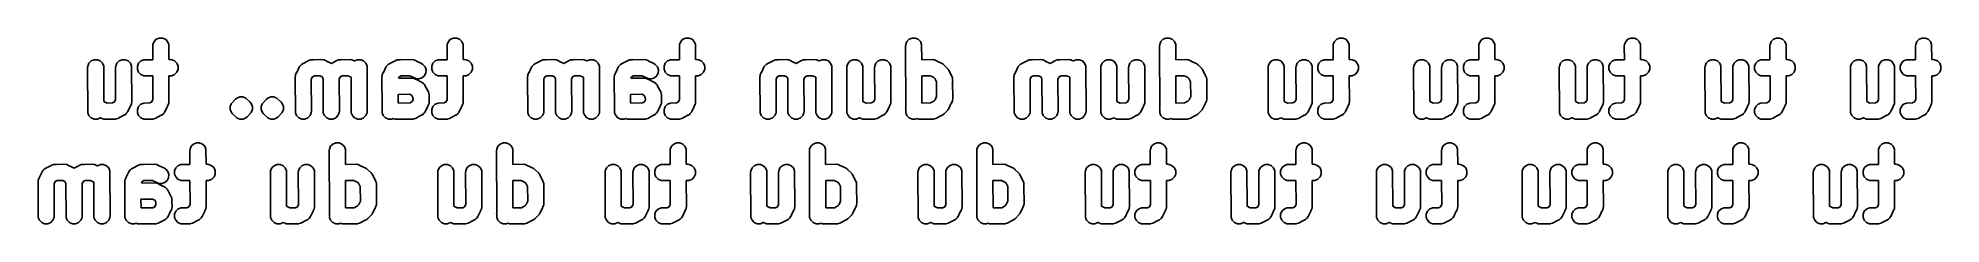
# Model space of a CAD drawing. Extents: x 102.5 to 131.8, y -83.5 to -80.6.
import ezdxf

# ---------------------------------------------------------------- set-up
doc = ezdxf.new("R2010")
doc.units = 0
doc.layers.add('BLACK', color=7, linetype='CONTINUOUS')

msp = doc.modelspace()

# ---------------------------------------------------------------- linework, layer by layer
at = {"layer": 'BLACK', "linetype": 'CONTINUOUS'}
for p, q in [((104.291875, -80.730289), (104.310539, -80.685229)), ((104.310539, -80.685229), (104.345027, -80.650741)), ((104.345027, -80.650741), (104.390087, -80.632077)), ((104.390087, -80.632077), (104.438859, -80.632077)), ((104.438859, -80.632077), (104.483919, -80.650741)), ((104.483919, -80.650741), (104.518407, -80.685229)), ((104.518407, -80.685229), (104.537071, -80.730289)), ((108.815684, -80.730289), (108.834348, -80.685229)), ((108.834348, -80.685229), (108.868836, -80.650741)), ((108.868836, -80.650741), (108.913896, -80.632077)), ((108.913896, -80.632077), (108.962668, -80.632077)), ((108.962668, -80.632077), (109.007728, -80.650741)), ((109.007728, -80.650741), (109.042216, -80.685229)), ((109.042216, -80.685229), (109.06088, -80.730289)), ((112.387113, -80.730289), (112.405777, -80.685229)), ((112.405777, -80.685229), (112.440265, -80.650741)), ((112.440265, -80.650741), (112.485325, -80.632077)), ((112.485325, -80.632077), (112.534097, -80.632077)), ((112.534097, -80.632077), (112.579157, -80.650741)), ((112.579157, -80.650741), (112.613645, -80.685229)), ((112.613645, -80.685229), (112.632309, -80.730289)), ((115.863304, -80.730289), (115.881968, -80.685229)), ((115.881968, -80.685229), (115.916456, -80.650741)), ((115.916456, -80.650741), (115.961516, -80.632077)), ((115.961516, -80.632077), (116.010288, -80.632077)), ((116.010288, -80.632077), (116.055348, -80.650741)), ((116.055348, -80.650741), (116.089836, -80.685229)), ((116.089836, -80.685229), (116.1085, -80.730289)), ((119.768066, -80.730289), (119.78673, -80.685229)), ((119.78673, -80.685229), (119.821218, -80.650741)), ((119.821218, -80.650741), (119.866278, -80.632077)), ((119.866278, -80.632077), (119.91505, -80.632077)), ((119.91505, -80.632077), (119.96011, -80.650741)), ((119.96011, -80.650741), (119.994598, -80.685229)), ((119.994598, -80.685229), (120.013262, -80.730289)), ((122.434733, -80.730289), (122.453397, -80.685229)), ((122.453397, -80.685229), (122.487885, -80.650741)), ((122.487885, -80.650741), (122.532945, -80.632077)), ((122.532945, -80.632077), (122.581717, -80.632077)), ((122.581717, -80.632077), (122.626777, -80.650741)), ((122.626777, -80.650741), (122.661265, -80.685229)), ((122.661265, -80.685229), (122.679929, -80.730289)), ((124.672829, -80.730289), (124.691493, -80.685229)), ((124.691493, -80.685229), (124.725981, -80.650741)), ((124.725981, -80.650741), (124.771041, -80.632077)), ((124.771041, -80.632077), (124.819813, -80.632077)), ((124.819813, -80.632077), (124.864873, -80.650741)), ((124.864873, -80.650741), (124.899361, -80.685229)), ((124.899361, -80.685229), (124.918025, -80.730289)), ((126.910925, -80.730289), (126.929589, -80.685229)), ((126.929589, -80.685229), (126.964077, -80.650741)), ((126.964077, -80.650741), (127.009137, -80.632077)), ((127.009137, -80.632077), (127.057909, -80.632077)), ((127.057909, -80.632077), (127.102969, -80.650741)), ((127.102969, -80.650741), (127.137457, -80.685229)), ((127.137457, -80.685229), (127.156121, -80.730289)), ((129.149021, -80.730289), (129.167685, -80.685229)), ((129.167685, -80.685229), (129.202173, -80.650741)), ((129.202173, -80.650741), (129.247233, -80.632077)), ((129.247233, -80.632077), (129.296005, -80.632077)), ((129.296005, -80.632077), (129.341065, -80.650741)), ((129.341065, -80.650741), (129.375553, -80.685229)), ((129.375553, -80.685229), (129.394217, -80.730289)), ((131.387117, -80.730289), (131.405781, -80.685229)), ((131.405781, -80.685229), (131.440269, -80.650741)), ((131.440269, -80.650741), (131.485329, -80.632077)), ((131.485329, -80.632077), (131.534101, -80.632077)), ((131.534101, -80.632077), (131.579161, -80.650741)), ((131.579161, -80.650741), (131.613649, -80.685229)), ((131.613649, -80.685229), (131.632313, -80.730289)), ((103.310539, -81.018562), (103.345027, -80.984074)), ((103.345027, -80.984074), (103.390087, -80.96541)), ((103.390087, -80.96541), (103.438859, -80.96541)), ((103.438859, -80.96541), (103.483919, -80.984074)), ((103.483919, -80.984074), (103.518407, -81.018562)), ((103.73911, -81.018562), (103.773598, -80.984074)), ((103.773598, -80.984074), (103.818658, -80.96541)), ((103.818658, -80.96541), (103.86743, -80.96541)), ((103.86743, -80.96541), (103.91249, -80.984074)), ((103.91249, -80.984074), (103.946978, -81.018562)), ((104.072444, -81.018562), (104.106932, -80.984074)), ((104.106932, -80.984074), (104.151992, -80.96541)), ((104.151992, -80.96541), (104.290044, -80.964591)), ((104.289473, -80.754675), (104.291875, -80.730289)), ((104.290044, -80.964591), (104.289473, -80.754675)), ((104.537071, -80.730289), (104.537705, -80.963124)), ((104.537705, -80.963124), (104.55733, -80.963008)), ((104.55733, -80.963008), (104.581716, -80.96541)), ((104.581716, -80.96541), (104.626776, -80.984074)), ((104.626776, -80.984074), (104.661264, -81.018562)), ((106.601917, -81.02328), (106.691905, -80.976204)), ((106.691905, -80.976204), (106.71479, -80.967447)), ((106.71479, -80.967447), (106.71927, -80.967128)), ((106.71927, -80.967128), (106.72342, -80.96541)), ((106.72342, -80.96541), (106.748532, -80.965049)), ((106.748532, -80.965049), (106.76344, -80.96399)), ((106.76344, -80.96399), (106.76587, -80.9648)), ((106.76587, -80.9648), (106.890663, -80.963008)), ((106.890663, -80.963008), (106.915049, -80.96541)), ((106.915049, -80.96541), (106.919197, -80.967128)), ((106.919197, -80.967128), (106.923679, -80.967447)), ((106.923679, -80.967447), (106.94806, -80.979083)), ((106.94806, -80.979083), (106.960109, -80.984074)), ((106.960109, -80.984074), (106.961562, -80.985527)), ((106.961562, -80.985527), (107.035344, -81.020741)), ((107.035344, -81.020741), (107.120475, -80.976205)), ((107.120475, -80.976205), (107.143361, -80.967447)), ((107.143361, -80.967447), (107.147841, -80.967128)), ((107.147841, -80.967128), (107.151991, -80.96541)), ((107.151991, -80.96541), (107.177102, -80.965049)), ((107.177102, -80.965049), (107.19201, -80.96399)), ((107.19201, -80.96399), (107.194441, -80.9648)), ((107.194441, -80.9648), (107.319234, -80.963008)), ((107.319234, -80.963008), (107.34362, -80.96541)), ((107.34362, -80.96541), (107.347768, -80.967128)), ((107.347768, -80.967128), (107.35225, -80.967447)), ((107.35225, -80.967447), (107.376631, -80.979083)), ((107.376631, -80.979083), (107.38868, -80.984074)), ((107.38868, -80.984074), (107.390133, -80.985527)), ((107.390133, -80.985527), (107.390849, -80.985869)), ((107.390849, -80.985869), (107.392645, -80.984074)), ((107.392645, -80.984074), (107.437705, -80.96541)), ((107.437705, -80.96541), (107.486477, -80.96541)), ((107.486477, -80.96541), (107.531537, -80.984074)), ((107.531537, -80.984074), (107.566025, -81.018562)), ((107.935256, -81.023279), (108.025237, -80.976205)), ((108.025237, -80.976205), (108.048123, -80.967447)), ((108.048123, -80.967447), (108.052603, -80.967128)), ((108.052603, -80.967128), (108.056753, -80.96541)), ((108.056753, -80.96541), (108.080529, -80.965144)), ((108.080529, -80.965144), (108.096772, -80.96399)), ((108.096772, -80.96399), (108.099595, -80.964931)), ((108.099595, -80.964931), (108.271615, -80.963008)), ((108.271615, -80.963008), (108.296001, -80.96541)), ((108.296001, -80.96541), (108.300149, -80.967128)), ((108.300149, -80.967128), (108.304631, -80.967447)), ((108.304631, -80.967447), (108.329012, -80.979083)), ((108.329012, -80.979083), (108.341061, -80.984074)), ((108.341061, -80.984074), (108.342514, -80.985527)), ((108.342514, -80.985527), (108.422754, -81.023823)), ((108.596253, -81.018562), (108.630741, -80.984074)), ((108.630741, -80.984074), (108.675801, -80.96541)), ((108.675801, -80.96541), (108.813853, -80.964591)), ((108.813282, -80.754675), (108.815684, -80.730289)), ((108.813853, -80.964591), (108.813282, -80.754675)), ((109.06088, -80.730289), (109.061514, -80.963124)), ((109.061514, -80.963124), (109.081139, -80.963008)), ((109.081139, -80.963008), (109.105525, -80.96541)), ((109.105525, -80.96541), (109.150585, -80.984074)), ((109.150585, -80.984074), (109.185073, -81.018562)), ((110.173346, -81.02328), (110.263334, -80.976204)), ((110.263334, -80.976204), (110.286219, -80.967447)), ((110.286219, -80.967447), (110.290699, -80.967128)), ((110.290699, -80.967128), (110.294849, -80.96541)), ((110.294849, -80.96541), (110.319961, -80.965049)), ((110.319961, -80.965049), (110.334869, -80.96399)), ((110.334869, -80.96399), (110.337299, -80.9648)), ((110.337299, -80.9648), (110.462092, -80.963008)), ((110.462092, -80.963008), (110.486478, -80.96541)), ((110.486478, -80.96541), (110.490626, -80.967128)), ((110.490626, -80.967128), (110.495108, -80.967447)), ((110.495108, -80.967447), (110.519489, -80.979083)), ((110.519489, -80.979083), (110.531538, -80.984074)), ((110.531538, -80.984074), (110.532991, -80.985527)), ((110.532991, -80.985527), (110.606773, -81.020741)), ((110.606773, -81.020741), (110.691904, -80.976205)), ((110.691904, -80.976205), (110.71479, -80.967447)), ((110.71479, -80.967447), (110.71927, -80.967128)), ((110.71927, -80.967128), (110.72342, -80.96541)), ((110.72342, -80.96541), (110.748531, -80.965049)), ((110.748531, -80.965049), (110.763439, -80.96399)), ((110.763439, -80.96399), (110.76587, -80.9648)), ((110.76587, -80.9648), (110.890663, -80.963008)), ((110.890663, -80.963008), (110.915049, -80.96541)), ((110.915049, -80.96541), (110.919197, -80.967128)), ((110.919197, -80.967128), (110.923679, -80.967447)), ((110.923679, -80.967447), (110.94806, -80.979083)), ((110.94806, -80.979083), (110.960109, -80.984074)), ((110.960109, -80.984074), (110.961562, -80.985527)), ((110.961562, -80.985527), (110.962278, -80.985869)), ((110.962278, -80.985869), (110.964074, -80.984074)), ((110.964074, -80.984074), (111.009134, -80.96541)), ((111.009134, -80.96541), (111.057906, -80.96541)), ((111.057906, -80.96541), (111.102966, -80.984074)), ((111.102966, -80.984074), (111.137454, -81.018562)), ((111.506685, -81.023279), (111.596666, -80.976205)), ((111.596666, -80.976205), (111.619552, -80.967447)), ((111.619552, -80.967447), (111.624032, -80.967128)), ((111.624032, -80.967128), (111.628182, -80.96541)), ((111.628182, -80.96541), (111.651958, -80.965144)), ((111.651958, -80.965144), (111.668201, -80.96399)), ((111.668201, -80.96399), (111.671024, -80.964931)), ((111.671024, -80.964931), (111.843044, -80.963008)), ((111.843044, -80.963008), (111.86743, -80.96541)), ((111.86743, -80.96541), (111.871578, -80.967128)), ((111.871578, -80.967128), (111.87606, -80.967447)), ((111.87606, -80.967447), (111.900441, -80.979083)), ((111.900441, -80.979083), (111.91249, -80.984074)), ((111.91249, -80.984074), (111.913943, -80.985527)), ((111.913943, -80.985527), (111.994183, -81.023823)), ((112.167682, -81.018562), (112.20217, -80.984074)), ((112.20217, -80.984074), (112.24723, -80.96541)), ((112.24723, -80.96541), (112.385282, -80.964591)), ((112.384711, -80.754675), (112.387113, -80.730289)), ((112.385282, -80.964591), (112.384711, -80.754675)), ((112.632309, -80.730289), (112.632943, -80.963124)), ((112.632943, -80.963124), (112.652568, -80.963008)), ((112.652568, -80.963008), (112.676954, -80.96541)), ((112.676954, -80.96541), (112.722014, -80.984074)), ((112.722014, -80.984074), (112.756502, -81.018562)), ((113.744775, -81.02328), (113.834763, -80.976204)), ((113.834763, -80.976204), (113.857648, -80.967447)), ((113.857648, -80.967447), (113.862128, -80.967128)), ((113.862128, -80.967128), (113.866278, -80.96541)), ((113.866278, -80.96541), (113.89139, -80.965049)), ((113.89139, -80.965049), (113.906298, -80.96399)), ((113.906298, -80.96399), (113.908728, -80.9648)), ((113.908728, -80.9648), (114.033521, -80.963008)), ((114.033521, -80.963008), (114.057907, -80.96541)), ((114.057907, -80.96541), (114.062055, -80.967128)), ((114.062055, -80.967128), (114.066537, -80.967447)), ((114.066537, -80.967447), (114.090918, -80.979083)), ((114.090918, -80.979083), (114.102967, -80.984074)), ((114.102967, -80.984074), (114.10442, -80.985527)), ((114.10442, -80.985527), (114.178202, -81.020741)), ((114.178202, -81.020741), (114.263333, -80.976205)), ((114.263333, -80.976205), (114.286219, -80.967447)), ((114.286219, -80.967447), (114.290699, -80.967128)), ((114.290699, -80.967128), (114.294849, -80.96541)), ((114.294849, -80.96541), (114.31996, -80.965049)), ((114.31996, -80.965049), (114.334868, -80.96399)), ((114.334868, -80.96399), (114.337299, -80.9648)), ((114.337299, -80.9648), (114.462092, -80.963008)), ((114.462092, -80.963008), (114.486478, -80.96541)), ((114.486478, -80.96541), (114.490626, -80.967128)), ((114.490626, -80.967128), (114.495108, -80.967447)), ((114.495108, -80.967447), (114.519489, -80.979083)), ((114.519489, -80.979083), (114.531538, -80.984074)), ((114.531538, -80.984074), (114.532991, -80.985527)), ((114.532991, -80.985527), (114.533707, -80.985869)), ((114.533707, -80.985869), (114.535503, -80.984074)), ((114.535503, -80.984074), (114.580563, -80.96541)), ((114.580563, -80.96541), (114.629335, -80.96541)), ((114.629335, -80.96541), (114.674395, -80.984074)), ((114.674395, -80.984074), (114.708883, -81.018562)), ((114.977206, -81.018562), (115.011694, -80.984074)), ((115.011694, -80.984074), (115.056754, -80.96541)), ((115.056754, -80.96541), (115.105526, -80.96541)), ((115.105526, -80.96541), (115.150586, -80.984074)), ((115.150586, -80.984074), (115.185074, -81.018562)), ((115.405777, -81.018562), (115.440265, -80.984074)), ((115.440265, -80.984074), (115.485325, -80.96541)), ((115.485325, -80.96541), (115.534097, -80.96541)), ((115.534097, -80.96541), (115.579157, -80.984074)), ((115.579157, -80.984074), (115.613645, -81.018562)), ((115.860902, -80.754675), (115.863304, -80.730289)), ((115.86313, -81.705136), (115.860902, -80.754675)), ((116.1085, -80.730289), (116.109049, -80.964825)), ((116.109049, -80.964825), (116.271616, -80.963008)), ((116.271616, -80.963008), (116.296002, -80.96541)), ((116.296002, -80.96541), (116.30015, -80.967128)), ((116.30015, -80.967128), (116.304632, -80.967447)), ((116.304632, -80.967447), (116.329013, -80.979083)), ((116.329013, -80.979083), (116.341062, -80.984074)), ((116.341062, -80.984074), (116.342515, -80.985527)), ((116.342515, -80.985527), (116.422755, -81.023823)), ((117.649537, -81.02328), (117.739525, -80.976204)), ((117.739525, -80.976204), (117.76241, -80.967447)), ((117.76241, -80.967447), (117.76689, -80.967128)), ((117.76689, -80.967128), (117.77104, -80.96541)), ((117.77104, -80.96541), (117.796152, -80.965049)), ((117.796152, -80.965049), (117.81106, -80.96399)), ((117.81106, -80.96399), (117.81349, -80.9648)), ((117.81349, -80.9648), (117.938283, -80.963008)), ((117.938283, -80.963008), (117.962669, -80.96541)), ((117.962669, -80.96541), (117.966817, -80.967128)), ((117.966817, -80.967128), (117.971299, -80.967447)), ((117.971299, -80.967447), (117.99568, -80.979083)), ((117.99568, -80.979083), (118.007729, -80.984074)), ((118.007729, -80.984074), (118.009182, -80.985527)), ((118.009182, -80.985527), (118.082964, -81.020741)), ((118.082964, -81.020741), (118.168095, -80.976205)), ((118.168095, -80.976205), (118.190981, -80.967447)), ((118.190981, -80.967447), (118.195461, -80.967128)), ((118.195461, -80.967128), (118.199611, -80.96541)), ((118.199611, -80.96541), (118.224722, -80.965049)), ((118.224722, -80.965049), (118.23963, -80.96399)), ((118.23963, -80.96399), (118.242061, -80.9648)), ((118.242061, -80.9648), (118.366854, -80.963008)), ((118.366854, -80.963008), (118.39124, -80.96541)), ((118.39124, -80.96541), (118.395388, -80.967128)), ((118.395388, -80.967128), (118.39987, -80.967447)), ((118.39987, -80.967447), (118.424251, -80.979083)), ((118.424251, -80.979083), (118.4363, -80.984074)), ((118.4363, -80.984074), (118.437753, -80.985527)), ((118.437753, -80.985527), (118.438469, -80.985869)), ((118.438469, -80.985869), (118.440265, -80.984074)), ((118.440265, -80.984074), (118.485325, -80.96541)), ((118.485325, -80.96541), (118.534097, -80.96541)), ((118.534097, -80.96541), (118.579157, -80.984074)), ((118.579157, -80.984074), (118.613645, -81.018562)), ((118.881968, -81.018562), (118.916456, -80.984074)), ((118.916456, -80.984074), (118.961516, -80.96541)), ((118.961516, -80.96541), (119.010288, -80.96541)), ((119.010288, -80.96541), (119.055348, -80.984074)), ((119.055348, -80.984074), (119.089836, -81.018562)), ((119.310539, -81.018562), (119.345027, -80.984074)), ((119.345027, -80.984074), (119.390087, -80.96541)), ((119.390087, -80.96541), (119.438859, -80.96541)), ((119.438859, -80.96541), (119.483919, -80.984074)), ((119.483919, -80.984074), (119.518407, -81.018562)), ((119.765664, -80.754675), (119.768066, -80.730289)), ((119.767892, -81.705136), (119.765664, -80.754675)), ((120.013262, -80.730289), (120.013811, -80.964825)), ((120.013811, -80.964825), (120.176378, -80.963008)), ((120.176378, -80.963008), (120.200764, -80.96541)), ((120.200764, -80.96541), (120.204912, -80.967128)), ((120.204912, -80.967128), (120.209394, -80.967447)), ((120.209394, -80.967447), (120.233775, -80.979083)), ((120.233775, -80.979083), (120.245824, -80.984074)), ((120.245824, -80.984074), (120.247277, -80.985527)), ((120.247277, -80.985527), (120.327517, -81.023823)), ((121.453397, -81.018562), (121.487885, -80.984074)), ((121.487885, -80.984074), (121.532945, -80.96541)), ((121.532945, -80.96541), (121.581717, -80.96541)), ((121.581717, -80.96541), (121.626777, -80.984074)), ((121.626777, -80.984074), (121.661265, -81.018562)), ((121.881968, -81.018562), (121.916456, -80.984074)), ((121.916456, -80.984074), (121.961516, -80.96541)), ((121.961516, -80.96541), (122.010288, -80.96541)), ((122.010288, -80.96541), (122.055348, -80.984074)), ((122.055348, -80.984074), (122.089836, -81.018562)), ((122.215302, -81.018562), (122.24979, -80.984074)), ((122.24979, -80.984074), (122.29485, -80.96541)), ((122.29485, -80.96541), (122.432902, -80.964591)), ((122.432331, -80.754675), (122.434733, -80.730289)), ((122.432902, -80.964591), (122.432331, -80.754675)), ((122.679929, -80.730289), (122.680563, -80.963124)), ((122.680563, -80.963124), (122.700188, -80.963008)), ((122.700188, -80.963008), (122.724574, -80.96541)), ((122.724574, -80.96541), (122.769634, -80.984074)), ((122.769634, -80.984074), (122.804122, -81.018562)), ((123.691493, -81.018562), (123.725981, -80.984074)), ((123.725981, -80.984074), (123.771041, -80.96541)), ((123.771041, -80.96541), (123.819813, -80.96541)), ((123.819813, -80.96541), (123.864873, -80.984074)), ((123.864873, -80.984074), (123.899361, -81.018562)), ((124.120064, -81.018562), (124.154552, -80.984074)), ((124.154552, -80.984074), (124.199612, -80.96541)), ((124.199612, -80.96541), (124.248384, -80.96541)), ((124.248384, -80.96541), (124.293444, -80.984074)), ((124.293444, -80.984074), (124.327932, -81.018562)), ((124.453398, -81.018562), (124.487886, -80.984074)), ((124.487886, -80.984074), (124.532946, -80.96541)), ((124.532946, -80.96541), (124.670998, -80.964591)), ((124.670427, -80.754675), (124.672829, -80.730289)), ((124.670998, -80.964591), (124.670427, -80.754675)), ((124.918025, -80.730289), (124.918659, -80.963124)), ((124.918659, -80.963124), (124.938284, -80.963008)), ((124.938284, -80.963008), (124.96267, -80.96541)), ((124.96267, -80.96541), (125.00773, -80.984074)), ((125.00773, -80.984074), (125.042218, -81.018562)), ((125.929589, -81.018562), (125.964077, -80.984074)), ((125.964077, -80.984074), (126.009137, -80.96541)), ((126.009137, -80.96541), (126.057909, -80.96541)), ((126.057909, -80.96541), (126.102969, -80.984074)), ((126.102969, -80.984074), (126.137457, -81.018562)), ((126.35816, -81.018562), (126.392648, -80.984074)), ((126.392648, -80.984074), (126.437708, -80.96541)), ((126.437708, -80.96541), (126.48648, -80.96541)), ((126.48648, -80.96541), (126.53154, -80.984074)), ((126.53154, -80.984074), (126.566028, -81.018562)), ((126.691494, -81.018562), (126.725982, -80.984074)), ((126.725982, -80.984074), (126.771042, -80.96541)), ((126.771042, -80.96541), (126.909094, -80.964591)), ((126.908523, -80.754675), (126.910925, -80.730289)), ((126.909094, -80.964591), (126.908523, -80.754675)), ((127.156121, -80.730289), (127.156755, -80.963124)), ((127.156755, -80.963124), (127.17638, -80.963008)), ((127.17638, -80.963008), (127.200766, -80.96541)), ((127.200766, -80.96541), (127.245826, -80.984074)), ((127.245826, -80.984074), (127.280314, -81.018562)), ((128.167685, -81.018562), (128.202173, -80.984074)), ((128.202173, -80.984074), (128.247233, -80.96541)), ((128.247233, -80.96541), (128.296005, -80.96541)), ((128.296005, -80.96541), (128.341065, -80.984074)), ((128.341065, -80.984074), (128.375553, -81.018562)), ((128.596256, -81.018562), (128.630744, -80.984074)), ((128.630744, -80.984074), (128.675804, -80.96541)), ((128.675804, -80.96541), (128.724576, -80.96541)), ((128.724576, -80.96541), (128.769636, -80.984074)), ((128.769636, -80.984074), (128.804124, -81.018562)), ((128.92959, -81.018562), (128.964078, -80.984074)), ((128.964078, -80.984074), (129.009138, -80.96541)), ((129.009138, -80.96541), (129.14719, -80.964591)), ((129.146619, -80.754675), (129.149021, -80.730289)), ((129.14719, -80.964591), (129.146619, -80.754675)), ((129.394217, -80.730289), (129.394851, -80.963124)), ((129.394851, -80.963124), (129.414476, -80.963008)), ((129.414476, -80.963008), (129.438862, -80.96541)), ((129.438862, -80.96541), (129.483922, -80.984074)), ((129.483922, -80.984074), (129.51841, -81.018562)), ((130.405781, -81.018562), (130.440269, -80.984074)), ((130.440269, -80.984074), (130.485329, -80.96541)), ((130.485329, -80.96541), (130.534101, -80.96541)), ((130.534101, -80.96541), (130.579161, -80.984074)), ((130.579161, -80.984074), (130.613649, -81.018562)), ((130.834352, -81.018562), (130.86884, -80.984074)), ((130.86884, -80.984074), (130.9139, -80.96541)), ((130.9139, -80.96541), (130.962672, -80.96541)), ((130.962672, -80.96541), (131.007732, -80.984074)), ((131.007732, -80.984074), (131.04222, -81.018562)), ((131.167686, -81.018562), (131.202174, -80.984074)), ((131.202174, -80.984074), (131.247234, -80.96541)), ((131.247234, -80.96541), (131.385286, -80.964591)), ((131.384715, -80.754675), (131.387117, -80.730289)), ((131.385286, -80.964591), (131.384715, -80.754675)), ((131.632313, -80.730289), (131.632947, -80.963124)), ((131.632947, -80.963124), (131.652572, -80.963008)), ((131.652572, -80.963008), (131.676958, -80.96541)), ((131.676958, -80.96541), (131.722018, -80.984074)), ((131.722018, -80.984074), (131.756506, -81.018562)), ((103.289473, -81.088008), (103.291875, -81.063622)), ((103.291875, -81.779061), (103.289473, -81.088008)), ((103.291875, -81.063622), (103.310539, -81.018562)), ((103.518407, -81.018562), (103.537071, -81.063622)), ((103.537071, -81.063622), (103.538961, -81.607424)), ((103.718044, -81.088008), (103.720446, -81.063622)), ((103.720195, -81.579057), (103.718044, -81.088008)), ((103.720446, -81.063622), (103.73911, -81.018562)), ((103.946978, -81.018562), (103.965642, -81.063622)), ((103.965642, -81.063622), (103.968044, -81.611817)), ((104.05378, -81.063622), (104.072444, -81.018562)), ((104.05378, -81.112394), (104.05378, -81.063622)), ((104.072444, -81.157454), (104.05378, -81.112394)), ((104.106932, -81.191942), (104.072444, -81.157454)), ((104.151992, -81.210606), (104.106932, -81.191942)), ((104.176378, -81.213008), (104.151992, -81.210606)), ((104.29072, -81.21233), (104.176378, -81.213008)), ((104.291718, -81.57886), (104.29072, -81.21233)), ((104.581716, -81.210606), (104.53838, -81.210862)), ((104.53838, -81.210862), (104.539473, -81.611817)), ((104.626776, -81.191942), (104.581716, -81.210606)), ((104.661264, -81.157454), (104.626776, -81.191942)), ((104.661264, -81.018562), (104.679928, -81.063622)), ((104.679928, -81.112394), (104.661264, -81.157454)), ((104.679928, -81.063622), (104.679928, -81.112394)), ((106.479948, -81.230865), (106.48235, -81.206479)), ((106.48235, -81.779061), (106.479948, -81.230865)), ((106.48235, -81.206479), (106.484068, -81.20233)), ((106.484068, -81.20233), (106.484387, -81.197849)), ((106.484387, -81.197849), (106.496023, -81.173467)), ((106.496023, -81.173467), (106.501014, -81.161419)), ((106.501014, -81.161419), (106.502467, -81.159965)), ((106.502467, -81.159965), (106.540763, -81.079726)), ((106.540763, -81.079726), (106.543329, -81.075648)), ((106.543329, -81.075648), (106.543972, -81.073722)), ((106.543972, -81.073722), (106.546053, -81.071322)), ((106.546053, -81.071322), (106.553818, -81.058988)), ((106.553818, -81.058988), (106.565655, -81.048721)), ((106.565655, -81.048721), (106.575928, -81.036877)), ((106.575928, -81.036877), (106.584455, -81.032415)), ((106.584455, -81.032415), (106.590663, -81.027032)), ((106.590663, -81.027032), (106.601917, -81.02328)), ((106.744528, -81.228565), (106.727796, -81.263624)), ((106.727796, -81.263624), (106.729948, -81.754675)), ((106.775014, -81.212617), (106.744528, -81.228565)), ((106.859063, -81.21141), (106.775014, -81.212617)), ((106.892963, -81.227589), (106.859063, -81.21141)), ((106.908636, -81.257549), (106.892963, -81.227589)), ((106.910922, -81.779061), (106.908636, -81.257549)), ((107.173101, -81.228564), (107.156368, -81.263624)), ((107.156368, -81.263624), (107.15852, -81.754675)), ((107.203584, -81.212617), (107.173101, -81.228564)), ((107.287634, -81.21141), (107.203584, -81.212617)), ((107.337602, -81.235258), (107.287634, -81.21141)), ((107.339493, -81.779061), (107.337602, -81.235258)), ((107.566025, -81.018562), (107.584689, -81.063622)), ((107.584689, -81.063622), (107.587091, -81.754675)), ((107.813282, -81.230865), (107.815684, -81.206479)), ((107.815368, -81.707132), (107.813282, -81.230865)), ((107.815684, -81.206479), (107.817402, -81.20233)), ((107.817402, -81.20233), (107.817721, -81.197849)), ((107.817721, -81.197849), (107.829357, -81.173467)), ((107.829357, -81.173467), (107.834348, -81.161419)), ((107.834348, -81.161419), (107.835801, -81.159965)), ((107.835801, -81.159965), (107.874097, -81.079726)), ((107.874097, -81.079726), (107.876664, -81.075647)), ((107.876664, -81.075647), (107.877306, -81.073723)), ((107.877306, -81.073723), (107.879385, -81.071325)), ((107.879385, -81.071325), (107.887152, -81.058988)), ((107.887152, -81.058988), (107.898992, -81.048718)), ((107.898992, -81.048718), (107.909262, -81.036878)), ((107.909262, -81.036878), (107.917786, -81.032418)), ((107.917786, -81.032418), (107.923997, -81.027032)), ((107.923997, -81.027032), (107.935256, -81.023279)), ((108.077863, -81.228564), (108.06735, -81.250591)), ((108.06735, -81.250591), (108.271615, -81.248722)), ((108.108177, -81.212705), (108.077863, -81.228564)), ((108.239651, -81.211235), (108.108177, -81.212705)), ((108.333837, -81.256188), (108.239651, -81.211235)), ((108.271615, -81.248722), (108.296001, -81.251124)), ((108.296001, -81.251124), (108.300149, -81.252842)), ((108.300149, -81.252842), (108.304631, -81.253161)), ((108.304631, -81.253161), (108.329012, -81.264797)), ((108.329012, -81.264797), (108.341061, -81.269788)), ((108.382486, -81.259645), (108.333837, -81.256188)), ((108.341061, -81.269788), (108.342514, -81.271241)), ((108.342514, -81.271241), (108.422754, -81.309537)), ((108.428757, -81.244222), (108.382486, -81.259645)), ((108.422754, -81.023823), (108.443492, -81.036878)), ((108.465602, -81.212266), (108.428757, -81.244222)), ((108.443492, -81.036878), (108.475448, -81.073723)), ((108.487413, -81.168643), (108.465602, -81.212266)), ((108.475448, -81.073723), (108.490871, -81.119993)), ((108.490871, -81.119993), (108.487413, -81.168643)), ((108.577589, -81.063622), (108.596253, -81.018562)), ((108.577589, -81.112394), (108.577589, -81.063622)), ((108.596253, -81.157454), (108.577589, -81.112394)), ((108.630741, -81.191942), (108.596253, -81.157454)), ((108.675801, -81.210606), (108.630741, -81.191942)), ((108.700187, -81.213008), (108.675801, -81.210606)), ((108.814529, -81.21233), (108.700187, -81.213008)), ((108.815527, -81.57886), (108.814529, -81.21233)), ((109.105525, -81.210606), (109.062189, -81.210862)), ((109.062189, -81.210862), (109.063282, -81.611817)), ((109.150585, -81.191942), (109.105525, -81.210606)), ((109.185073, -81.157454), (109.150585, -81.191942)), ((109.185073, -81.018562), (109.203737, -81.063622)), ((109.203737, -81.112394), (109.185073, -81.157454)), ((109.203737, -81.063622), (109.203737, -81.112394)), ((110.051377, -81.230865), (110.053779, -81.206479)), ((110.053779, -81.779061), (110.051377, -81.230865)), ((110.053779, -81.206479), (110.055497, -81.20233)), ((110.055497, -81.20233), (110.055816, -81.197849)), ((110.055816, -81.197849), (110.067452, -81.173467)), ((110.067452, -81.173467), (110.072443, -81.161419)), ((110.072443, -81.161419), (110.073896, -81.159965)), ((110.073896, -81.159965), (110.112192, -81.079726)), ((110.112192, -81.079726), (110.114758, -81.075648)), ((110.114758, -81.075648), (110.115401, -81.073722)), ((110.115401, -81.073722), (110.117482, -81.071322)), ((110.117482, -81.071322), (110.125247, -81.058988)), ((110.125247, -81.058988), (110.137084, -81.048721)), ((110.137084, -81.048721), (110.147357, -81.036877)), ((110.147357, -81.036877), (110.155884, -81.032415)), ((110.155884, -81.032415), (110.162092, -81.027032)), ((110.162092, -81.027032), (110.173346, -81.02328)), ((110.315957, -81.228565), (110.299225, -81.263624)), ((110.299225, -81.263624), (110.301377, -81.754675)), ((110.346443, -81.212617), (110.315957, -81.228565)), ((110.430492, -81.21141), (110.346443, -81.212617)), ((110.464392, -81.227589), (110.430492, -81.21141)), ((110.480065, -81.257549), (110.464392, -81.227589)), ((110.482351, -81.779061), (110.480065, -81.257549)), ((110.74453, -81.228564), (110.727797, -81.263624)), ((110.727797, -81.263624), (110.729949, -81.754675)), ((110.775013, -81.212617), (110.74453, -81.228564)), ((110.859063, -81.21141), (110.775013, -81.212617)), ((110.909031, -81.235258), (110.859063, -81.21141)), ((110.910922, -81.779061), (110.909031, -81.235258)), ((111.137454, -81.018562), (111.156118, -81.063622)), ((111.156118, -81.063622), (111.15852, -81.754675)), ((111.384711, -81.230865), (111.387113, -81.206479)), ((111.386797, -81.707132), (111.384711, -81.230865)), ((111.387113, -81.206479), (111.388831, -81.20233)), ((111.388831, -81.20233), (111.38915, -81.197849)), ((111.38915, -81.197849), (111.400786, -81.173467)), ((111.400786, -81.173467), (111.405777, -81.161419)), ((111.405777, -81.161419), (111.40723, -81.159965)), ((111.40723, -81.159965), (111.445526, -81.079726)), ((111.445526, -81.079726), (111.448093, -81.075647)), ((111.448093, -81.075647), (111.448735, -81.073723)), ((111.448735, -81.073723), (111.450814, -81.071325)), ((111.450814, -81.071325), (111.458581, -81.058988)), ((111.458581, -81.058988), (111.470421, -81.048718)), ((111.470421, -81.048718), (111.480691, -81.036878)), ((111.480691, -81.036878), (111.489215, -81.032418)), ((111.489215, -81.032418), (111.495426, -81.027032)), ((111.495426, -81.027032), (111.506685, -81.023279)), ((111.649292, -81.228564), (111.638779, -81.250591)), ((111.638779, -81.250591), (111.843044, -81.248722)), ((111.679606, -81.212705), (111.649292, -81.228564)), ((111.81108, -81.211235), (111.679606, -81.212705)), ((111.905266, -81.256188), (111.81108, -81.211235)), ((111.843044, -81.248722), (111.86743, -81.251124)), ((111.86743, -81.251124), (111.871578, -81.252842)), ((111.871578, -81.252842), (111.87606, -81.253161)), ((111.87606, -81.253161), (111.900441, -81.264797)), ((111.900441, -81.264797), (111.91249, -81.269788)), ((111.953915, -81.259645), (111.905266, -81.256188)), ((111.91249, -81.269788), (111.913943, -81.271241)), ((111.913943, -81.271241), (111.994183, -81.309537)), ((112.000186, -81.244222), (111.953915, -81.259645)), ((111.994183, -81.023823), (112.014921, -81.036878)), ((112.037031, -81.212266), (112.000186, -81.244222)), ((112.014921, -81.036878), (112.046877, -81.073723)), ((112.058842, -81.168643), (112.037031, -81.212266)), ((112.046877, -81.073723), (112.0623, -81.119993)), ((112.0623, -81.119993), (112.058842, -81.168643)), ((112.149018, -81.063622), (112.167682, -81.018562)), ((112.149018, -81.112394), (112.149018, -81.063622)), ((112.167682, -81.157454), (112.149018, -81.112394)), ((112.20217, -81.191942), (112.167682, -81.157454)), ((112.24723, -81.210606), (112.20217, -81.191942)), ((112.271616, -81.213008), (112.24723, -81.210606)), ((112.385958, -81.21233), (112.271616, -81.213008)), ((112.386956, -81.57886), (112.385958, -81.21233)), ((112.676954, -81.210606), (112.633618, -81.210862)), ((112.633618, -81.210862), (112.634711, -81.611817)), ((112.722014, -81.191942), (112.676954, -81.210606)), ((112.756502, -81.157454), (112.722014, -81.191942)), ((112.756502, -81.018562), (112.775166, -81.063622)), ((112.775166, -81.112394), (112.756502, -81.157454)), ((112.775166, -81.063622), (112.775166, -81.112394)), ((113.622806, -81.230865), (113.625208, -81.206479)), ((113.625208, -81.779061), (113.622806, -81.230865)), ((113.625208, -81.206479), (113.626926, -81.20233)), ((113.626926, -81.20233), (113.627245, -81.197849)), ((113.627245, -81.197849), (113.638881, -81.173467)), ((113.638881, -81.173467), (113.643872, -81.161419)), ((113.643872, -81.161419), (113.645325, -81.159965)), ((113.645325, -81.159965), (113.683621, -81.079726)), ((113.683621, -81.079726), (113.686187, -81.075648)), ((113.686187, -81.075648), (113.68683, -81.073722)), ((113.68683, -81.073722), (113.688911, -81.071322)), ((113.688911, -81.071322), (113.696676, -81.058988)), ((113.696676, -81.058988), (113.708513, -81.048721)), ((113.708513, -81.048721), (113.718786, -81.036877)), ((113.718786, -81.036877), (113.727313, -81.032415)), ((113.727313, -81.032415), (113.733521, -81.027032)), ((113.733521, -81.027032), (113.744775, -81.02328)), ((113.887386, -81.228565), (113.870654, -81.263624)), ((113.870654, -81.263624), (113.872806, -81.754675)), ((113.917872, -81.212617), (113.887386, -81.228565)), ((114.001921, -81.21141), (113.917872, -81.212617)), ((114.035821, -81.227589), (114.001921, -81.21141)), ((114.051494, -81.257549), (114.035821, -81.227589)), ((114.05378, -81.779061), (114.051494, -81.257549)), ((114.315959, -81.228564), (114.299226, -81.263624)), ((114.299226, -81.263624), (114.301378, -81.754675)), ((114.346442, -81.212617), (114.315959, -81.228564)), ((114.430492, -81.21141), (114.346442, -81.212617)), ((114.48046, -81.235258), (114.430492, -81.21141)), ((114.482351, -81.779061), (114.48046, -81.235258)), ((114.708883, -81.018562), (114.727547, -81.063622)), ((114.727547, -81.063622), (114.729949, -81.754675)), ((114.95614, -81.088008), (114.958542, -81.063622)), ((114.958542, -81.779061), (114.95614, -81.088008)), ((114.958542, -81.063622), (114.977206, -81.018562)), ((115.185074, -81.018562), (115.203738, -81.063622)), ((115.203738, -81.063622), (115.205628, -81.607424)), ((115.384711, -81.088008), (115.387113, -81.063622)), ((115.386862, -81.579057), (115.384711, -81.088008)), ((115.387113, -81.063622), (115.405777, -81.018562)), ((115.613645, -81.018562), (115.632309, -81.063622)), ((115.632309, -81.063622), (115.634711, -81.611817)), ((116.239652, -81.211235), (116.109631, -81.212689)), ((116.109631, -81.212689), (116.11061, -81.630256)), ((116.290646, -81.235573), (116.239652, -81.211235)), ((116.310811, -81.25471), (116.290646, -81.235573)), ((116.3373, -81.305342), (116.310811, -81.25471)), ((116.339054, -81.531834), (116.3373, -81.305342)), ((116.422755, -81.023823), (116.433253, -81.030432)), ((116.433253, -81.030432), (116.4363, -81.031694)), ((116.4363, -81.031694), (116.438353, -81.033642)), ((116.438353, -81.033642), (116.443493, -81.036878)), ((116.443493, -81.036878), (116.451539, -81.046155)), ((116.451539, -81.046155), (116.502861, -81.094857)), ((116.502861, -81.094857), (116.51073, -81.104445)), ((116.51073, -81.104445), (116.513222, -81.106607)), ((116.513222, -81.106607), (116.514484, -81.109021)), ((116.514484, -81.109021), (116.518406, -81.113799)), ((116.518406, -81.113799), (116.523811, -81.126848)), ((116.523811, -81.126848), (116.573895, -81.222582)), ((116.573895, -81.222582), (116.582653, -81.245468)), ((116.582653, -81.245468), (116.582971, -81.249948)), ((116.582971, -81.249948), (116.58469, -81.254098)), ((116.58469, -81.254098), (116.584864, -81.276585)), ((116.584864, -81.276585), (116.58611, -81.294117)), ((116.58611, -81.294117), (116.585025, -81.297371)), ((116.585025, -81.297371), (116.587092, -81.564198)), ((117.527568, -81.230865), (117.52997, -81.206479)), ((117.52997, -81.779061), (117.527568, -81.230865)), ((117.52997, -81.206479), (117.531688, -81.20233)), ((117.531688, -81.20233), (117.532007, -81.197849)), ((117.532007, -81.197849), (117.543643, -81.173467)), ((117.543643, -81.173467), (117.548634, -81.161419)), ((117.548634, -81.161419), (117.550087, -81.159965)), ((117.550087, -81.159965), (117.588383, -81.079726)), ((117.588383, -81.079726), (117.590949, -81.075648)), ((117.590949, -81.075648), (117.591592, -81.073722)), ((117.591592, -81.073722), (117.593673, -81.071322)), ((117.593673, -81.071322), (117.601438, -81.058988)), ((117.601438, -81.058988), (117.613275, -81.048721)), ((117.613275, -81.048721), (117.623548, -81.036877)), ((117.623548, -81.036877), (117.632075, -81.032415)), ((117.632075, -81.032415), (117.638283, -81.027032)), ((117.638283, -81.027032), (117.649537, -81.02328)), ((117.792148, -81.228565), (117.775416, -81.263624)), ((117.775416, -81.263624), (117.777568, -81.754675)), ((117.822634, -81.212617), (117.792148, -81.228565)), ((117.906683, -81.21141), (117.822634, -81.212617)), ((117.940583, -81.227589), (117.906683, -81.21141)), ((117.956256, -81.257549), (117.940583, -81.227589)), ((117.958542, -81.779061), (117.956256, -81.257549)), ((118.220721, -81.228564), (118.203988, -81.263624)), ((118.203988, -81.263624), (118.20614, -81.754675)), ((118.251204, -81.212617), (118.220721, -81.228564)), ((118.335254, -81.21141), (118.251204, -81.212617)), ((118.385222, -81.235258), (118.335254, -81.21141)), ((118.387113, -81.779061), (118.385222, -81.235258)), ((118.613645, -81.018562), (118.632309, -81.063622)), ((118.632309, -81.063622), (118.634711, -81.754675)), ((118.860902, -81.088008), (118.863304, -81.063622)), ((118.863304, -81.779061), (118.860902, -81.088008)), ((118.863304, -81.063622), (118.881968, -81.018562)), ((119.089836, -81.018562), (119.1085, -81.063622)), ((119.1085, -81.063622), (119.11039, -81.607424)), ((119.289473, -81.088008), (119.291875, -81.063622)), ((119.291624, -81.579057), (119.289473, -81.088008)), ((119.291875, -81.063622), (119.310539, -81.018562)), ((119.518407, -81.018562), (119.537071, -81.063622)), ((119.537071, -81.063622), (119.539473, -81.611817)), ((120.144414, -81.211235), (120.014393, -81.212689)), ((120.014393, -81.212689), (120.015372, -81.630256)), ((120.195408, -81.235573), (120.144414, -81.211235)), ((120.215573, -81.25471), (120.195408, -81.235573)), ((120.242062, -81.305342), (120.215573, -81.25471)), ((120.243816, -81.531834), (120.242062, -81.305342)), ((120.327517, -81.023823), (120.338015, -81.030432)), ((120.338015, -81.030432), (120.341062, -81.031694)), ((120.341062, -81.031694), (120.343115, -81.033642)), ((120.343115, -81.033642), (120.348255, -81.036878)), ((120.348255, -81.036878), (120.356301, -81.046155)), ((120.356301, -81.046155), (120.407623, -81.094857)), ((120.407623, -81.094857), (120.415492, -81.104445)), ((120.415492, -81.104445), (120.417984, -81.106607)), ((120.417984, -81.106607), (120.419246, -81.109021)), ((120.419246, -81.109021), (120.423168, -81.113799)), ((120.423168, -81.113799), (120.428573, -81.126848)), ((120.428573, -81.126848), (120.478657, -81.222582)), ((120.478657, -81.222582), (120.487415, -81.245468)), ((120.487415, -81.245468), (120.487733, -81.249948)), ((120.487733, -81.249948), (120.489452, -81.254098)), ((120.489452, -81.254098), (120.489626, -81.276585)), ((120.489626, -81.276585), (120.490872, -81.294117)), ((120.490872, -81.294117), (120.489787, -81.297371)), ((120.489787, -81.297371), (120.491854, -81.564198)), ((121.432331, -81.088008), (121.434733, -81.063622)), ((121.434733, -81.779061), (121.432331, -81.088008)), ((121.434733, -81.063622), (121.453397, -81.018562)), ((121.661265, -81.018562), (121.679929, -81.063622)), ((121.679929, -81.063622), (121.681819, -81.607424)), ((121.860902, -81.088008), (121.863304, -81.063622)), ((121.863053, -81.579057), (121.860902, -81.088008)), ((121.863304, -81.063622), (121.881968, -81.018562)), ((122.089836, -81.018562), (122.1085, -81.063622)), ((122.1085, -81.063622), (122.110902, -81.611817)), ((122.196638, -81.063622), (122.215302, -81.018562)), ((122.196638, -81.112394), (122.196638, -81.063622)), ((122.215302, -81.157454), (122.196638, -81.112394)), ((122.24979, -81.191942), (122.215302, -81.157454)), ((122.29485, -81.210606), (122.24979, -81.191942)), ((122.319236, -81.213008), (122.29485, -81.210606)), ((122.433578, -81.21233), (122.319236, -81.213008)), ((122.434576, -81.57886), (122.433578, -81.21233)), ((122.724574, -81.210606), (122.681238, -81.210862)), ((122.681238, -81.210862), (122.682331, -81.611817)), ((122.769634, -81.191942), (122.724574, -81.210606)), ((122.804122, -81.157454), (122.769634, -81.191942)), ((122.804122, -81.018562), (122.822786, -81.063622)), ((122.822786, -81.112394), (122.804122, -81.157454)), ((122.822786, -81.063622), (122.822786, -81.112394)), ((123.670427, -81.088008), (123.672829, -81.063622)), ((123.672829, -81.779061), (123.670427, -81.088008)), ((123.672829, -81.063622), (123.691493, -81.018562)), ((123.899361, -81.018562), (123.918025, -81.063622)), ((123.918025, -81.063622), (123.919915, -81.607424)), ((124.098998, -81.088008), (124.1014, -81.063622)), ((124.101149, -81.579057), (124.098998, -81.088008)), ((124.1014, -81.063622), (124.120064, -81.018562)), ((124.327932, -81.018562), (124.346596, -81.063622)), ((124.346596, -81.063622), (124.348998, -81.611817)), ((124.434734, -81.063622), (124.453398, -81.018562)), ((124.434734, -81.112394), (124.434734, -81.063622)), ((124.453398, -81.157454), (124.434734, -81.112394)), ((124.487886, -81.191942), (124.453398, -81.157454)), ((124.532946, -81.210606), (124.487886, -81.191942)), ((124.557332, -81.213008), (124.532946, -81.210606)), ((124.671674, -81.21233), (124.557332, -81.213008)), ((124.672672, -81.57886), (124.671674, -81.21233)), ((124.96267, -81.210606), (124.919334, -81.210862)), ((124.919334, -81.210862), (124.920427, -81.611817)), ((125.00773, -81.191942), (124.96267, -81.210606)), ((125.042218, -81.157454), (125.00773, -81.191942)), ((125.042218, -81.018562), (125.060882, -81.063622)), ((125.060882, -81.112394), (125.042218, -81.157454)), ((125.060882, -81.063622), (125.060882, -81.112394)), ((125.908523, -81.088008), (125.910925, -81.063622)), ((125.910925, -81.779061), (125.908523, -81.088008)), ((125.910925, -81.063622), (125.929589, -81.018562)), ((126.137457, -81.018562), (126.156121, -81.063622)), ((126.156121, -81.063622), (126.158011, -81.607424)), ((126.337094, -81.088008), (126.339496, -81.063622)), ((126.339245, -81.579057), (126.337094, -81.088008)), ((126.339496, -81.063622), (126.35816, -81.018562)), ((126.566028, -81.018562), (126.584692, -81.063622)), ((126.584692, -81.063622), (126.587094, -81.611817)), ((126.67283, -81.063622), (126.691494, -81.018562)), ((126.67283, -81.112394), (126.67283, -81.063622)), ((126.691494, -81.157454), (126.67283, -81.112394)), ((126.725982, -81.191942), (126.691494, -81.157454)), ((126.771042, -81.210606), (126.725982, -81.191942)), ((126.795428, -81.213008), (126.771042, -81.210606)), ((126.90977, -81.21233), (126.795428, -81.213008)), ((126.910768, -81.57886), (126.90977, -81.21233)), ((127.200766, -81.210606), (127.15743, -81.210862)), ((127.15743, -81.210862), (127.158523, -81.611817)), ((127.245826, -81.191942), (127.200766, -81.210606)), ((127.280314, -81.157454), (127.245826, -81.191942)), ((127.280314, -81.018562), (127.298978, -81.063622)), ((127.298978, -81.112394), (127.280314, -81.157454)), ((127.298978, -81.063622), (127.298978, -81.112394)), ((128.146619, -81.088008), (128.149021, -81.063622)), ((128.149021, -81.779061), (128.146619, -81.088008)), ((128.149021, -81.063622), (128.167685, -81.018562)), ((128.375553, -81.018562), (128.394217, -81.063622)), ((128.394217, -81.063622), (128.396107, -81.607424)), ((128.57519, -81.088008), (128.577592, -81.063622)), ((128.577341, -81.579057), (128.57519, -81.088008)), ((128.577592, -81.063622), (128.596256, -81.018562)), ((128.804124, -81.018562), (128.822788, -81.063622)), ((128.822788, -81.063622), (128.82519, -81.611817)), ((128.910926, -81.063622), (128.92959, -81.018562)), ((128.910926, -81.112394), (128.910926, -81.063622)), ((128.92959, -81.157454), (128.910926, -81.112394)), ((128.964078, -81.191942), (128.92959, -81.157454)), ((129.009138, -81.210606), (128.964078, -81.191942)), ((129.033524, -81.213008), (129.009138, -81.210606)), ((129.147866, -81.21233), (129.033524, -81.213008)), ((129.148864, -81.57886), (129.147866, -81.21233)), ((129.438862, -81.210606), (129.395526, -81.210862)), ((129.395526, -81.210862), (129.396619, -81.611817)), ((129.483922, -81.191942), (129.438862, -81.210606)), ((129.51841, -81.157454), (129.483922, -81.191942)), ((129.51841, -81.018562), (129.537074, -81.063622)), ((129.537074, -81.112394), (129.51841, -81.157454)), ((129.537074, -81.063622), (129.537074, -81.112394)), ((130.384715, -81.088008), (130.387117, -81.063622)), ((130.387117, -81.779061), (130.384715, -81.088008)), ((130.387117, -81.063622), (130.405781, -81.018562)), ((130.613649, -81.018562), (130.632313, -81.063622)), ((130.632313, -81.063622), (130.634203, -81.607424)), ((130.813286, -81.088008), (130.815688, -81.063622)), ((130.815437, -81.579057), (130.813286, -81.088008)), ((130.815688, -81.063622), (130.834352, -81.018562)), ((131.04222, -81.018562), (131.060884, -81.063622)), ((131.060884, -81.063622), (131.063286, -81.611817)), ((131.149022, -81.063622), (131.167686, -81.018562)), ((131.149022, -81.112394), (131.149022, -81.063622)), ((131.167686, -81.157454), (131.149022, -81.112394)), ((131.202174, -81.191942), (131.167686, -81.157454)), ((131.247234, -81.210606), (131.202174, -81.191942)), ((131.27162, -81.213008), (131.247234, -81.210606)), ((131.385962, -81.21233), (131.27162, -81.213008)), ((131.38696, -81.57886), (131.385962, -81.21233)), ((131.676958, -81.210606), (131.633622, -81.210862)), ((131.633622, -81.210862), (131.634715, -81.611817)), ((131.722018, -81.191942), (131.676958, -81.210606)), ((131.756506, -81.157454), (131.722018, -81.191942)), ((131.756506, -81.018562), (131.77517, -81.063622)), ((131.77517, -81.112394), (131.756506, -81.157454)), ((131.77517, -81.063622), (131.77517, -81.112394)), ((103.703462, -81.614118), (103.720195, -81.579057)), ((104.274891, -81.614118), (104.291718, -81.57886)), ((105.501015, -81.637611), (105.564179, -81.571049)), ((105.564179, -81.571049), (105.58312, -81.555503)), ((105.58312, -81.555503), (105.62818, -81.536838)), ((105.62818, -81.536838), (105.676953, -81.536838)), ((105.676953, -81.536838), (105.676954, -81.536838)), ((105.676954, -81.536838), (105.676956, -81.536838)), ((105.676956, -81.536838), (105.697526, -81.545359)), ((105.697526, -81.545359), (105.722014, -81.555502)), ((105.722014, -81.555502), (105.722015, -81.555503)), ((105.722015, -81.555503), (105.788576, -81.618668)), ((105.977205, -81.637611), (106.040369, -81.571049)), ((106.040369, -81.571049), (106.05931, -81.555503)), ((106.05931, -81.555503), (106.10437, -81.536838)), ((106.10437, -81.536838), (106.153143, -81.536838)), ((106.153143, -81.536838), (106.153144, -81.536838)), ((106.153144, -81.536838), (106.153146, -81.536838)), ((106.153146, -81.536838), (106.173716, -81.545359)), ((106.173716, -81.545359), (106.198204, -81.555502)), ((106.198204, -81.555502), (106.198205, -81.555503)), ((106.198205, -81.555503), (106.264766, -81.618668)), ((108.239416, -81.496837), (108.062159, -81.498459)), ((108.062159, -81.498459), (108.062736, -81.630135)), ((108.273915, -81.513303), (108.239416, -81.496837)), ((108.290024, -81.544095), (108.273915, -81.513303)), ((108.27489, -81.614118), (108.290762, -81.580861)), ((108.290762, -81.580861), (108.290024, -81.544095)), ((108.422754, -81.309537), (108.426832, -81.312104)), ((108.426832, -81.312104), (108.428757, -81.312746)), ((108.428757, -81.312746), (108.431154, -81.314825)), ((108.431154, -81.314825), (108.443492, -81.322592)), ((108.443492, -81.322592), (108.453761, -81.334432)), ((108.453761, -81.334432), (108.465602, -81.344702)), ((108.465602, -81.344702), (108.470061, -81.353226)), ((108.470061, -81.353226), (108.475448, -81.359437)), ((108.475448, -81.359437), (108.4792, -81.370696)), ((108.4792, -81.370696), (108.526275, -81.460677)), ((108.526275, -81.460677), (108.535033, -81.483563)), ((108.535033, -81.483563), (108.535351, -81.488043)), ((108.535351, -81.488043), (108.53707, -81.492193)), ((108.53707, -81.492193), (108.53763, -81.52012)), ((108.53763, -81.52012), (108.53849, -81.532212)), ((108.53849, -81.532212), (108.537908, -81.533956)), ((108.537908, -81.533956), (108.539472, -81.611817)), ((108.7987, -81.614118), (108.815527, -81.57886)), ((111.810845, -81.496837), (111.633588, -81.498459)), ((111.633588, -81.498459), (111.634165, -81.630135)), ((111.845344, -81.513303), (111.810845, -81.496837)), ((111.861453, -81.544095), (111.845344, -81.513303)), ((111.846319, -81.614118), (111.862191, -81.580861)), ((111.862191, -81.580861), (111.861453, -81.544095)), ((111.994183, -81.309537), (111.998261, -81.312104)), ((111.998261, -81.312104), (112.000186, -81.312746)), ((112.000186, -81.312746), (112.002583, -81.314825)), ((112.002583, -81.314825), (112.014921, -81.322592)), ((112.014921, -81.322592), (112.02519, -81.334432)), ((112.02519, -81.334432), (112.037031, -81.344702)), ((112.037031, -81.344702), (112.04149, -81.353226)), ((112.04149, -81.353226), (112.046877, -81.359437)), ((112.046877, -81.359437), (112.050629, -81.370696)), ((112.050629, -81.370696), (112.097704, -81.460677)), ((112.097704, -81.460677), (112.106462, -81.483563)), ((112.106462, -81.483563), (112.10678, -81.488043)), ((112.10678, -81.488043), (112.108499, -81.492193)), ((112.108499, -81.492193), (112.109059, -81.52012)), ((112.109059, -81.52012), (112.109919, -81.532212)), ((112.109919, -81.532212), (112.109337, -81.533956)), ((112.109337, -81.533956), (112.110901, -81.611817)), ((112.370129, -81.614118), (112.386956, -81.57886)), ((115.370129, -81.614118), (115.386862, -81.579057)), ((116.295389, -81.603394), (116.314525, -81.583229)), ((116.314525, -81.583229), (116.339054, -81.531834)), ((116.582653, -81.597214), (116.571017, -81.621594)), ((116.582971, -81.592733), (116.582653, -81.597214)), ((116.58469, -81.588584), (116.582971, -81.592733)), ((116.587092, -81.564198), (116.58469, -81.588584)), ((119.274891, -81.614118), (119.291624, -81.579057)), ((120.200151, -81.603394), (120.219287, -81.583229)), ((120.219287, -81.583229), (120.243816, -81.531834)), ((120.487415, -81.597214), (120.475779, -81.621594)), ((120.487733, -81.592733), (120.487415, -81.597214)), ((120.489452, -81.588584), (120.487733, -81.592733)), ((120.491854, -81.564198), (120.489452, -81.588584)), ((121.84632, -81.614118), (121.863053, -81.579057)), ((122.417749, -81.614118), (122.434576, -81.57886)), ((124.084416, -81.614118), (124.101149, -81.579057)), ((124.655845, -81.614118), (124.672672, -81.57886)), ((126.322512, -81.614118), (126.339245, -81.579057)), ((126.893941, -81.614118), (126.910768, -81.57886)), ((128.560608, -81.614118), (128.577341, -81.579057)), ((129.132037, -81.614118), (129.148864, -81.57886)), ((130.798704, -81.614118), (130.815437, -81.579057)), ((131.370133, -81.614118), (131.38696, -81.57886)), ((103.310539, -81.824121), (103.291875, -81.779061)), ((103.345027, -81.858609), (103.310539, -81.824121)), ((103.390087, -81.877273), (103.345027, -81.858609)), ((103.438859, -81.877273), (103.390087, -81.877273)), ((103.483919, -81.858609), (103.438859, -81.877273)), ((103.485714, -81.856813), (103.483919, -81.858609)), ((103.48643, -81.857155), (103.485714, -81.856813)), ((103.487884, -81.858609), (103.48643, -81.857155)), ((103.499933, -81.8636), (103.487884, -81.858609)), ((103.524314, -81.875236), (103.499933, -81.8636)), ((103.528794, -81.875554), (103.524314, -81.875236)), ((103.532944, -81.877273), (103.528794, -81.875554)), ((103.55733, -81.879675), (103.532944, -81.877273)), ((103.538961, -81.607424), (103.588929, -81.631272)), ((103.682119, -81.877882), (103.55733, -81.879675)), ((103.588929, -81.631272), (103.672979, -81.630065)), ((103.672979, -81.630065), (103.703462, -81.614118)), ((103.684553, -81.878694), (103.682119, -81.877882)), ((103.699473, -81.877633), (103.684553, -81.878694)), ((103.724573, -81.877273), (103.699473, -81.877633)), ((103.728721, -81.875554), (103.724573, -81.877273)), ((103.733203, -81.875236), (103.728721, -81.875554)), ((103.756089, -81.866478), (103.733203, -81.875236)), ((103.846067, -81.819405), (103.756089, -81.866478)), ((103.85733, -81.815651), (103.846067, -81.819405)), ((103.863541, -81.810263), (103.85733, -81.815651)), ((103.872064, -81.805805), (103.863541, -81.810263)), ((103.88233, -81.793967), (103.872064, -81.805805)), ((103.894175, -81.783695), (103.88233, -81.793967)), ((103.901942, -81.771355), (103.894175, -81.783695)), ((103.90402, -81.76896), (103.901942, -81.771355)), ((103.904661, -81.767036), (103.90402, -81.76896)), ((103.907229, -81.762957), (103.904661, -81.767036)), ((103.945524, -81.682716), (103.907229, -81.762957)), ((103.946978, -81.681263), (103.945524, -81.682716)), ((103.951967, -81.669216), (103.946978, -81.681263)), ((103.963605, -81.644833), (103.951967, -81.669216)), ((103.963923, -81.640352), (103.963605, -81.644833)), ((103.965642, -81.636203), (103.963923, -81.640352)), ((103.968044, -81.611817), (103.965642, -81.636203)), ((104.05378, -81.730289), (104.072444, -81.685229)), ((104.05378, -81.779061), (104.05378, -81.730289)), ((104.072444, -81.824121), (104.05378, -81.779061)), ((104.072444, -81.685229), (104.106932, -81.650741)), ((104.106932, -81.858609), (104.072444, -81.824121)), ((104.106932, -81.650741), (104.151992, -81.632077)), ((104.151992, -81.877273), (104.106932, -81.858609)), ((104.151992, -81.632077), (104.244099, -81.630227)), ((104.176378, -81.879675), (104.151992, -81.877273)), ((104.254235, -81.878111), (104.176378, -81.879675)), ((104.244099, -81.630227), (104.274891, -81.614118)), ((104.255982, -81.878694), (104.254235, -81.878111)), ((104.268088, -81.877833), (104.255982, -81.878694)), ((104.296002, -81.877273), (104.268088, -81.877833)), ((104.30015, -81.875554), (104.296002, -81.877273)), ((104.304632, -81.875236), (104.30015, -81.875554)), ((104.327518, -81.866478), (104.304632, -81.875236)), ((104.417496, -81.819405), (104.327518, -81.866478)), ((104.428759, -81.815651), (104.417496, -81.819405)), ((104.43497, -81.810263), (104.428759, -81.815651)), ((104.443493, -81.805805), (104.43497, -81.810263)), ((104.453759, -81.793967), (104.443493, -81.805805)), ((104.465604, -81.783695), (104.453759, -81.793967)), ((104.473371, -81.771355), (104.465604, -81.783695)), ((104.475449, -81.76896), (104.473371, -81.771355)), ((104.47609, -81.767036), (104.475449, -81.76896)), ((104.478658, -81.762957), (104.47609, -81.767036)), ((104.516953, -81.682716), (104.478658, -81.762957)), ((104.518407, -81.681263), (104.516953, -81.682716)), ((104.523396, -81.669216), (104.518407, -81.681263)), ((104.535034, -81.644833), (104.523396, -81.669216)), ((104.535352, -81.640352), (104.535034, -81.644833)), ((104.537071, -81.636203), (104.535352, -81.640352)), ((104.539473, -81.611817), (104.537071, -81.636203)), ((105.482351, -81.682669), (105.498024, -81.644833)), ((105.482351, -81.68267), (105.482351, -81.682669)), ((105.482351, -81.682671), (105.482351, -81.68267)), ((105.482351, -81.731444), (105.482351, -81.682671)), ((105.501016, -81.776503), (105.482351, -81.731444)), ((105.498024, -81.644833), (105.501015, -81.637611)), ((105.50102, -81.776507), (105.501016, -81.776503)), ((105.516561, -81.795444), (105.50102, -81.776507)), ((105.583121, -81.858608), (105.516561, -81.795444)), ((105.583122, -81.858609), (105.583121, -81.858608)), ((105.60212, -81.866478), (105.583122, -81.858609)), ((105.628181, -81.877273), (105.60212, -81.866478)), ((105.628182, -81.877273), (105.628181, -81.877273)), ((105.676954, -81.877273), (105.628182, -81.877273)), ((105.676955, -81.877273), (105.676954, -81.877273)), ((105.690152, -81.871806), (105.676955, -81.877273)), ((105.722014, -81.858609), (105.690152, -81.871806)), ((105.722019, -81.858603), (105.722014, -81.858609)), ((105.740956, -81.843063), (105.722019, -81.858603)), ((105.80412, -81.776503), (105.740956, -81.843063)), ((105.788576, -81.618668), (105.804121, -81.637611)), ((105.819638, -81.739041), (105.80412, -81.776503)), ((105.804121, -81.637611), (105.822785, -81.68267)), ((105.822785, -81.731444), (105.819638, -81.739041)), ((105.822785, -81.68267), (105.822785, -81.731444)), ((105.958541, -81.682669), (105.974214, -81.644833)), ((105.958541, -81.68267), (105.958541, -81.682669)), ((105.958541, -81.682671), (105.958541, -81.68267)), ((105.958541, -81.731444), (105.958541, -81.682671)), ((105.977206, -81.776503), (105.958541, -81.731444)), ((105.974214, -81.644833), (105.977205, -81.637611)), ((105.97721, -81.776507), (105.977206, -81.776503)), ((105.992751, -81.795444), (105.97721, -81.776507)), ((106.059311, -81.858608), (105.992751, -81.795444)), ((106.059312, -81.858609), (106.059311, -81.858608)), ((106.07831, -81.866478), (106.059312, -81.858609)), ((106.104371, -81.877273), (106.07831, -81.866478)), ((106.104372, -81.877273), (106.104371, -81.877273)), ((106.153144, -81.877273), (106.104372, -81.877273)), ((106.153145, -81.877273), (106.153144, -81.877273)), ((106.166342, -81.871806), (106.153145, -81.877273)), ((106.198204, -81.858609), (106.166342, -81.871806)), ((106.198209, -81.858603), (106.198204, -81.858609)), ((106.217146, -81.843063), (106.198209, -81.858603)), ((106.28031, -81.776503), (106.217146, -81.843063)), ((106.264766, -81.618668), (106.280311, -81.637611)), ((106.295828, -81.739041), (106.28031, -81.776503)), ((106.280311, -81.637611), (106.298975, -81.68267)), ((106.298975, -81.731444), (106.295828, -81.739041)), ((106.298975, -81.68267), (106.298975, -81.731444)), ((106.501014, -81.824121), (106.48235, -81.779061)), ((106.535502, -81.858609), (106.501014, -81.824121)), ((106.580562, -81.877273), (106.535502, -81.858609)), ((106.629334, -81.877273), (106.580562, -81.877273)), ((106.674394, -81.858609), (106.629334, -81.877273)), ((106.708882, -81.824121), (106.674394, -81.858609)), ((106.727546, -81.779061), (106.708882, -81.824121)), ((106.729948, -81.754675), (106.727546, -81.779061)), ((106.929586, -81.824121), (106.910922, -81.779061)), ((106.964074, -81.858609), (106.929586, -81.824121)), ((107.009134, -81.877273), (106.964074, -81.858609)), ((107.057906, -81.877273), (107.009134, -81.877273)), ((107.102966, -81.858609), (107.057906, -81.877273)), ((107.137454, -81.824121), (107.102966, -81.858609)), ((107.156118, -81.779061), (107.137454, -81.824121)), ((107.15852, -81.754675), (107.156118, -81.779061)), ((107.358157, -81.824121), (107.339493, -81.779061)), ((107.392645, -81.858609), (107.358157, -81.824121)), ((107.437705, -81.877273), (107.392645, -81.858609)), ((107.486477, -81.877273), (107.437705, -81.877273)), ((107.531537, -81.858609), (107.486477, -81.877273)), ((107.566025, -81.824121), (107.531537, -81.858609)), ((107.584689, -81.779061), (107.566025, -81.824121)), ((107.587091, -81.754675), (107.584689, -81.779061)), ((107.814263, -81.72269), (107.815368, -81.707132)), ((107.815452, -81.726258), (107.814263, -81.72269)), ((107.815684, -81.779061), (107.815452, -81.726258)), ((107.834348, -81.824121), (107.815684, -81.779061)), ((107.868836, -81.858609), (107.834348, -81.824121)), ((107.913896, -81.877273), (107.868836, -81.858609)), ((107.962668, -81.877273), (107.913896, -81.877273)), ((107.985209, -81.867936), (107.962668, -81.877273)), ((108.000504, -81.875236), (107.985209, -81.867936)), ((108.004984, -81.875554), (108.000504, -81.875236)), ((108.009134, -81.877273), (108.004984, -81.875554)), ((108.03352, -81.879675), (108.009134, -81.877273)), ((108.252901, -81.877667), (108.03352, -81.879675)), ((108.062736, -81.630135), (108.065719, -81.631559)), ((108.065719, -81.631559), (108.244683, -81.629921)), ((108.244683, -81.629921), (108.27489, -81.614118)), ((108.255981, -81.878694), (108.252901, -81.877667)), ((108.273013, -81.877483), (108.255981, -81.878694)), ((108.296001, -81.877273), (108.273013, -81.877483)), ((108.300149, -81.875554), (108.296001, -81.877273)), ((108.304631, -81.875236), (108.300149, -81.875554)), ((108.327517, -81.866478), (108.304631, -81.875236)), ((108.417495, -81.819405), (108.327517, -81.866478)), ((108.428758, -81.815651), (108.417495, -81.819405)), ((108.434969, -81.810263), (108.428758, -81.815651)), ((108.443492, -81.805805), (108.434969, -81.810263)), ((108.453758, -81.793967), (108.443492, -81.805805)), ((108.465603, -81.783695), (108.453758, -81.793967)), ((108.47337, -81.771355), (108.465603, -81.783695)), ((108.475448, -81.76896), (108.47337, -81.771355)), ((108.476089, -81.767036), (108.475448, -81.76896)), ((108.478657, -81.762957), (108.476089, -81.767036)), ((108.516952, -81.682716), (108.478657, -81.762957)), ((108.518406, -81.681263), (108.516952, -81.682716)), ((108.523395, -81.669216), (108.518406, -81.681263)), ((108.535033, -81.644833), (108.523395, -81.669216)), ((108.535351, -81.640352), (108.535033, -81.644833)), ((108.53707, -81.636203), (108.535351, -81.640352)), ((108.539472, -81.611817), (108.53707, -81.636203)), ((108.577589, -81.730289), (108.596253, -81.685229)), ((108.577589, -81.779061), (108.577589, -81.730289)), ((108.596253, -81.824121), (108.577589, -81.779061)), ((108.596253, -81.685229), (108.630741, -81.650741)), ((108.630741, -81.858609), (108.596253, -81.824121)), ((108.630741, -81.650741), (108.675801, -81.632077)), ((108.675801, -81.877273), (108.630741, -81.858609)), ((108.675801, -81.632077), (108.767908, -81.630227)), ((108.700187, -81.879675), (108.675801, -81.877273)), ((108.778044, -81.878111), (108.700187, -81.879675)), ((108.767908, -81.630227), (108.7987, -81.614118)), ((108.779791, -81.878694), (108.778044, -81.878111)), ((108.791897, -81.877833), (108.779791, -81.878694)), ((108.819811, -81.877273), (108.791897, -81.877833)), ((108.823959, -81.875554), (108.819811, -81.877273)), ((108.828441, -81.875236), (108.823959, -81.875554)), ((108.851327, -81.866478), (108.828441, -81.875236)), ((108.941305, -81.819405), (108.851327, -81.866478)), ((108.952568, -81.815651), (108.941305, -81.819405)), ((108.958779, -81.810263), (108.952568, -81.815651)), ((108.967302, -81.805805), (108.958779, -81.810263)), ((108.977568, -81.793967), (108.967302, -81.805805)), ((108.989413, -81.783695), (108.977568, -81.793967)), ((108.99718, -81.771355), (108.989413, -81.783695)), ((108.999258, -81.76896), (108.99718, -81.771355)), ((108.999899, -81.767036), (108.999258, -81.76896)), ((109.002467, -81.762957), (108.999899, -81.767036)), ((109.040762, -81.682716), (109.002467, -81.762957)), ((109.042216, -81.681263), (109.040762, -81.682716)), ((109.047205, -81.669216), (109.042216, -81.681263)), ((109.058843, -81.644833), (109.047205, -81.669216)), ((109.059161, -81.640352), (109.058843, -81.644833)), ((109.06088, -81.636203), (109.059161, -81.640352)), ((109.063282, -81.611817), (109.06088, -81.636203)), ((110.072443, -81.824121), (110.053779, -81.779061)), ((110.106931, -81.858609), (110.072443, -81.824121)), ((110.151991, -81.877273), (110.106931, -81.858609)), ((110.200763, -81.877273), (110.151991, -81.877273)), ((110.245823, -81.858609), (110.200763, -81.877273)), ((110.280311, -81.824121), (110.245823, -81.858609)), ((110.298975, -81.779061), (110.280311, -81.824121)), ((110.301377, -81.754675), (110.298975, -81.779061)), ((110.501015, -81.824121), (110.482351, -81.779061)), ((110.535503, -81.858609), (110.501015, -81.824121)), ((110.580563, -81.877273), (110.535503, -81.858609)), ((110.629335, -81.877273), (110.580563, -81.877273)), ((110.674395, -81.858609), (110.629335, -81.877273)), ((110.708883, -81.824121), (110.674395, -81.858609)), ((110.727547, -81.779061), (110.708883, -81.824121)), ((110.729949, -81.754675), (110.727547, -81.779061)), ((110.929586, -81.824121), (110.910922, -81.779061)), ((110.964074, -81.858609), (110.929586, -81.824121)), ((111.009134, -81.877273), (110.964074, -81.858609)), ((111.057906, -81.877273), (111.009134, -81.877273)), ((111.102966, -81.858609), (111.057906, -81.877273)), ((111.137454, -81.824121), (111.102966, -81.858609)), ((111.156118, -81.779061), (111.137454, -81.824121)), ((111.15852, -81.754675), (111.156118, -81.779061)), ((111.385692, -81.72269), (111.386797, -81.707132)), ((111.386881, -81.726258), (111.385692, -81.72269)), ((111.387113, -81.779061), (111.386881, -81.726258)), ((111.405777, -81.824121), (111.387113, -81.779061)), ((111.440265, -81.858609), (111.405777, -81.824121)), ((111.485325, -81.877273), (111.440265, -81.858609)), ((111.534097, -81.877273), (111.485325, -81.877273)), ((111.556638, -81.867936), (111.534097, -81.877273)), ((111.571933, -81.875236), (111.556638, -81.867936)), ((111.576413, -81.875554), (111.571933, -81.875236)), ((111.580563, -81.877273), (111.576413, -81.875554)), ((111.604949, -81.879675), (111.580563, -81.877273)), ((111.82433, -81.877667), (111.604949, -81.879675)), ((111.634165, -81.630135), (111.637148, -81.631559)), ((111.637148, -81.631559), (111.816112, -81.629921)), ((111.816112, -81.629921), (111.846319, -81.614118)), ((111.82741, -81.878694), (111.82433, -81.877667)), ((111.844442, -81.877483), (111.82741, -81.878694)), ((111.86743, -81.877273), (111.844442, -81.877483)), ((111.871578, -81.875554), (111.86743, -81.877273)), ((111.87606, -81.875236), (111.871578, -81.875554)), ((111.898946, -81.866478), (111.87606, -81.875236)), ((111.988924, -81.819405), (111.898946, -81.866478)), ((112.000187, -81.815651), (111.988924, -81.819405)), ((112.006398, -81.810263), (112.000187, -81.815651)), ((112.014921, -81.805805), (112.006398, -81.810263)), ((112.025187, -81.793967), (112.014921, -81.805805)), ((112.037032, -81.783695), (112.025187, -81.793967)), ((112.044799, -81.771355), (112.037032, -81.783695)), ((112.046877, -81.76896), (112.044799, -81.771355)), ((112.047518, -81.767036), (112.046877, -81.76896)), ((112.050086, -81.762957), (112.047518, -81.767036)), ((112.088381, -81.682716), (112.050086, -81.762957)), ((112.089835, -81.681263), (112.088381, -81.682716)), ((112.094824, -81.669216), (112.089835, -81.681263)), ((112.106462, -81.644833), (112.094824, -81.669216)), ((112.10678, -81.640352), (112.106462, -81.644833)), ((112.108499, -81.636203), (112.10678, -81.640352)), ((112.110901, -81.611817), (112.108499, -81.636203)), ((112.149018, -81.730289), (112.167682, -81.685229)), ((112.149018, -81.779061), (112.149018, -81.730289)), ((112.167682, -81.824121), (112.149018, -81.779061)), ((112.167682, -81.685229), (112.20217, -81.650741)), ((112.20217, -81.858609), (112.167682, -81.824121)), ((112.20217, -81.650741), (112.24723, -81.632077)), ((112.24723, -81.877273), (112.20217, -81.858609)), ((112.24723, -81.632077), (112.339337, -81.630227)), ((112.271616, -81.879675), (112.24723, -81.877273)), ((112.349473, -81.878111), (112.271616, -81.879675)), ((112.339337, -81.630227), (112.370129, -81.614118)), ((112.35122, -81.878694), (112.349473, -81.878111)), ((112.363326, -81.877833), (112.35122, -81.878694)), ((112.39124, -81.877273), (112.363326, -81.877833)), ((112.395388, -81.875554), (112.39124, -81.877273)), ((112.39987, -81.875236), (112.395388, -81.875554)), ((112.422756, -81.866478), (112.39987, -81.875236)), ((112.512734, -81.819405), (112.422756, -81.866478)), ((112.523997, -81.815651), (112.512734, -81.819405)), ((112.530208, -81.810263), (112.523997, -81.815651)), ((112.538731, -81.805805), (112.530208, -81.810263)), ((112.548997, -81.793967), (112.538731, -81.805805)), ((112.560842, -81.783695), (112.548997, -81.793967)), ((112.568609, -81.771355), (112.560842, -81.783695)), ((112.570687, -81.76896), (112.568609, -81.771355)), ((112.571328, -81.767036), (112.570687, -81.76896)), ((112.573896, -81.762957), (112.571328, -81.767036)), ((112.612191, -81.682716), (112.573896, -81.762957)), ((112.613645, -81.681263), (112.612191, -81.682716)), ((112.618634, -81.669216), (112.613645, -81.681263)), ((112.630272, -81.644833), (112.618634, -81.669216)), ((112.63059, -81.640352), (112.630272, -81.644833)), ((112.632309, -81.636203), (112.63059, -81.640352)), ((112.634711, -81.611817), (112.632309, -81.636203)), ((113.643872, -81.824121), (113.625208, -81.779061)), ((113.67836, -81.858609), (113.643872, -81.824121)), ((113.72342, -81.877273), (113.67836, -81.858609)), ((113.772192, -81.877273), (113.72342, -81.877273)), ((113.817252, -81.858609), (113.772192, -81.877273)), ((113.85174, -81.824121), (113.817252, -81.858609)), ((113.870404, -81.779061), (113.85174, -81.824121)), ((113.872806, -81.754675), (113.870404, -81.779061)), ((114.072444, -81.824121), (114.05378, -81.779061)), ((114.106932, -81.858609), (114.072444, -81.824121)), ((114.151992, -81.877273), (114.106932, -81.858609)), ((114.200764, -81.877273), (114.151992, -81.877273)), ((114.245824, -81.858609), (114.200764, -81.877273)), ((114.280312, -81.824121), (114.245824, -81.858609)), ((114.298976, -81.779061), (114.280312, -81.824121)), ((114.301378, -81.754675), (114.298976, -81.779061)), ((114.501015, -81.824121), (114.482351, -81.779061)), ((114.535503, -81.858609), (114.501015, -81.824121)), ((114.580563, -81.877273), (114.535503, -81.858609)), ((114.629335, -81.877273), (114.580563, -81.877273)), ((114.674395, -81.858609), (114.629335, -81.877273)), ((114.708883, -81.824121), (114.674395, -81.858609)), ((114.727547, -81.779061), (114.708883, -81.824121)), ((114.729949, -81.754675), (114.727547, -81.779061)), ((114.977206, -81.824121), (114.958542, -81.779061)), ((115.011694, -81.858609), (114.977206, -81.824121)), ((115.056754, -81.877273), (115.011694, -81.858609)), ((115.105526, -81.877273), (115.056754, -81.877273)), ((115.150586, -81.858609), (115.105526, -81.877273)), ((115.152381, -81.856813), (115.150586, -81.858609)), ((115.153097, -81.857155), (115.152381, -81.856813)), ((115.154551, -81.858609), (115.153097, -81.857155)), ((115.1666, -81.8636), (115.154551, -81.858609)), ((115.190981, -81.875236), (115.1666, -81.8636)), ((115.195461, -81.875554), (115.190981, -81.875236)), ((115.199611, -81.877273), (115.195461, -81.875554)), ((115.223997, -81.879675), (115.199611, -81.877273)), ((115.205628, -81.607424), (115.255596, -81.631272)), ((115.348786, -81.877882), (115.223997, -81.879675)), ((115.255596, -81.631272), (115.339646, -81.630065)), ((115.339646, -81.630065), (115.370129, -81.614118)), ((115.35122, -81.878694), (115.348786, -81.877882)), ((115.36614, -81.877633), (115.35122, -81.878694)), ((115.39124, -81.877273), (115.36614, -81.877633)), ((115.395388, -81.875554), (115.39124, -81.877273)), ((115.39987, -81.875236), (115.395388, -81.875554)), ((115.422756, -81.866478), (115.39987, -81.875236)), ((115.512734, -81.819405), (115.422756, -81.866478)), ((115.523997, -81.815651), (115.512734, -81.819405)), ((115.530208, -81.810263), (115.523997, -81.815651)), ((115.538731, -81.805805), (115.530208, -81.810263)), ((115.548997, -81.793967), (115.538731, -81.805805)), ((115.560842, -81.783695), (115.548997, -81.793967)), ((115.568609, -81.771355), (115.560842, -81.783695)), ((115.570687, -81.76896), (115.568609, -81.771355)), ((115.571328, -81.767036), (115.570687, -81.76896)), ((115.573896, -81.762957), (115.571328, -81.767036)), ((115.612191, -81.682716), (115.573896, -81.762957)), ((115.613645, -81.681263), (115.612191, -81.682716)), ((115.618634, -81.669216), (115.613645, -81.681263)), ((115.630272, -81.644833), (115.618634, -81.669216)), ((115.63059, -81.640352), (115.630272, -81.644833)), ((115.632309, -81.636203), (115.63059, -81.640352)), ((115.634711, -81.611817), (115.632309, -81.636203)), ((115.861883, -81.72269), (115.86313, -81.705136)), ((115.86318, -81.726583), (115.861883, -81.72269)), ((115.863304, -81.779061), (115.86318, -81.726583)), ((115.881968, -81.824121), (115.863304, -81.779061)), ((115.916456, -81.858609), (115.881968, -81.824121)), ((115.961516, -81.877273), (115.916456, -81.858609)), ((116.010288, -81.877273), (115.961516, -81.877273)), ((116.032829, -81.867936), (116.010288, -81.877273)), ((116.048124, -81.875236), (116.032829, -81.867936)), ((116.052604, -81.875554), (116.048124, -81.875236)), ((116.056754, -81.877273), (116.052604, -81.875554)), ((116.08114, -81.879675), (116.056754, -81.877273)), ((116.253156, -81.877751), (116.08114, -81.879675)), ((116.11061, -81.630256), (116.113104, -81.631447)), ((116.113104, -81.631447), (116.244577, -81.629977)), ((116.244577, -81.629977), (116.295389, -81.603394)), ((116.255982, -81.878694), (116.253156, -81.877751)), ((116.272235, -81.877538), (116.255982, -81.878694)), ((116.296002, -81.877273), (116.272235, -81.877538)), ((116.30015, -81.875554), (116.296002, -81.877273)), ((116.304632, -81.875236), (116.30015, -81.875554)), ((116.327518, -81.866478), (116.304632, -81.875236)), ((116.42325, -81.816394), (116.327518, -81.866478)), ((116.436301, -81.810989), (116.42325, -81.816394)), ((116.441078, -81.807068), (116.436301, -81.810989)), ((116.443493, -81.805805), (116.441078, -81.807068)), ((116.445655, -81.803311), (116.443493, -81.805805)), ((116.455243, -81.795443), (116.445655, -81.803311)), ((116.503944, -81.744121), (116.455243, -81.795443)), ((116.513222, -81.736075), (116.503944, -81.744121)), ((116.516457, -81.730935), (116.513222, -81.736075)), ((116.518407, -81.728881), (116.516457, -81.730935)), ((116.519669, -81.725832), (116.518407, -81.728881)), ((116.526276, -81.715338), (116.519669, -81.725832)), ((116.564572, -81.635097), (116.526276, -81.715338)), ((116.566026, -81.633644), (116.564572, -81.635097)), ((116.571017, -81.621594), (116.566026, -81.633644)), ((117.548634, -81.824121), (117.52997, -81.779061)), ((117.583122, -81.858609), (117.548634, -81.824121)), ((117.628182, -81.877273), (117.583122, -81.858609)), ((117.676954, -81.877273), (117.628182, -81.877273)), ((117.722014, -81.858609), (117.676954, -81.877273)), ((117.756502, -81.824121), (117.722014, -81.858609)), ((117.775166, -81.779061), (117.756502, -81.824121)), ((117.777568, -81.754675), (117.775166, -81.779061)), ((117.977206, -81.824121), (117.958542, -81.779061)), ((118.011694, -81.858609), (117.977206, -81.824121)), ((118.056754, -81.877273), (118.011694, -81.858609)), ((118.105526, -81.877273), (118.056754, -81.877273)), ((118.150586, -81.858609), (118.105526, -81.877273)), ((118.185074, -81.824121), (118.150586, -81.858609)), ((118.203738, -81.779061), (118.185074, -81.824121)), ((118.20614, -81.754675), (118.203738, -81.779061)), ((118.405777, -81.824121), (118.387113, -81.779061)), ((118.440265, -81.858609), (118.405777, -81.824121)), ((118.485325, -81.877273), (118.440265, -81.858609)), ((118.534097, -81.877273), (118.485325, -81.877273)), ((118.579157, -81.858609), (118.534097, -81.877273)), ((118.613645, -81.824121), (118.579157, -81.858609)), ((118.632309, -81.779061), (118.613645, -81.824121)), ((118.634711, -81.754675), (118.632309, -81.779061)), ((118.881968, -81.824121), (118.863304, -81.779061)), ((118.916456, -81.858609), (118.881968, -81.824121)), ((118.961516, -81.877273), (118.916456, -81.858609)), ((119.010288, -81.877273), (118.961516, -81.877273)), ((119.055348, -81.858609), (119.010288, -81.877273)), ((119.057143, -81.856813), (119.055348, -81.858609)), ((119.057859, -81.857155), (119.057143, -81.856813)), ((119.059313, -81.858609), (119.057859, -81.857155)), ((119.071362, -81.8636), (119.059313, -81.858609)), ((119.095743, -81.875236), (119.071362, -81.8636)), ((119.100223, -81.875554), (119.095743, -81.875236)), ((119.104373, -81.877273), (119.100223, -81.875554)), ((119.128759, -81.879675), (119.104373, -81.877273)), ((119.11039, -81.607424), (119.160358, -81.631272)), ((119.253548, -81.877882), (119.128759, -81.879675)), ((119.160358, -81.631272), (119.244408, -81.630065)), ((119.244408, -81.630065), (119.274891, -81.614118)), ((119.255982, -81.878694), (119.253548, -81.877882)), ((119.270902, -81.877633), (119.255982, -81.878694)), ((119.296002, -81.877273), (119.270902, -81.877633)), ((119.30015, -81.875554), (119.296002, -81.877273)), ((119.304632, -81.875236), (119.30015, -81.875554)), ((119.327518, -81.866478), (119.304632, -81.875236)), ((119.417496, -81.819405), (119.327518, -81.866478)), ((119.428759, -81.815651), (119.417496, -81.819405)), ((119.43497, -81.810263), (119.428759, -81.815651)), ((119.443493, -81.805805), (119.43497, -81.810263)), ((119.453759, -81.793967), (119.443493, -81.805805)), ((119.465604, -81.783695), (119.453759, -81.793967)), ((119.473371, -81.771355), (119.465604, -81.783695)), ((119.475449, -81.76896), (119.473371, -81.771355)), ((119.47609, -81.767036), (119.475449, -81.76896)), ((119.478658, -81.762957), (119.47609, -81.767036)), ((119.516953, -81.682716), (119.478658, -81.762957)), ((119.518407, -81.681263), (119.516953, -81.682716)), ((119.523396, -81.669216), (119.518407, -81.681263)), ((119.535034, -81.644833), (119.523396, -81.669216)), ((119.535352, -81.640352), (119.535034, -81.644833)), ((119.537071, -81.636203), (119.535352, -81.640352)), ((119.539473, -81.611817), (119.537071, -81.636203)), ((119.766645, -81.72269), (119.767892, -81.705136)), ((119.767942, -81.726583), (119.766645, -81.72269)), ((119.768066, -81.779061), (119.767942, -81.726583)), ((119.78673, -81.824121), (119.768066, -81.779061)), ((119.821218, -81.858609), (119.78673, -81.824121)), ((119.866278, -81.877273), (119.821218, -81.858609)), ((119.91505, -81.877273), (119.866278, -81.877273)), ((119.937591, -81.867936), (119.91505, -81.877273)), ((119.952886, -81.875236), (119.937591, -81.867936)), ((119.957366, -81.875554), (119.952886, -81.875236)), ((119.961516, -81.877273), (119.957366, -81.875554)), ((119.985902, -81.879675), (119.961516, -81.877273)), ((120.157918, -81.877751), (119.985902, -81.879675)), ((120.015372, -81.630256), (120.017866, -81.631447)), ((120.017866, -81.631447), (120.149339, -81.629977)), ((120.149339, -81.629977), (120.200151, -81.603394)), ((120.160744, -81.878694), (120.157918, -81.877751)), ((120.176997, -81.877538), (120.160744, -81.878694)), ((120.200764, -81.877273), (120.176997, -81.877538)), ((120.204912, -81.875554), (120.200764, -81.877273)), ((120.209394, -81.875236), (120.204912, -81.875554)), ((120.23228, -81.866478), (120.209394, -81.875236)), ((120.328012, -81.816394), (120.23228, -81.866478)), ((120.341063, -81.810989), (120.328012, -81.816394)), ((120.34584, -81.807068), (120.341063, -81.810989)), ((120.348255, -81.805805), (120.34584, -81.807068)), ((120.350417, -81.803311), (120.348255, -81.805805)), ((120.360005, -81.795443), (120.350417, -81.803311)), ((120.408706, -81.744121), (120.360005, -81.795443)), ((120.417984, -81.736075), (120.408706, -81.744121)), ((120.421219, -81.730935), (120.417984, -81.736075)), ((120.423169, -81.728881), (120.421219, -81.730935)), ((120.424431, -81.725832), (120.423169, -81.728881)), ((120.431038, -81.715338), (120.424431, -81.725832)), ((120.469334, -81.635097), (120.431038, -81.715338)), ((120.470788, -81.633644), (120.469334, -81.635097)), ((120.475779, -81.621594), (120.470788, -81.633644)), ((121.453397, -81.824121), (121.434733, -81.779061)), ((121.487885, -81.858609), (121.453397, -81.824121)), ((121.532945, -81.877273), (121.487885, -81.858609)), ((121.581717, -81.877273), (121.532945, -81.877273)), ((121.626777, -81.858609), (121.581717, -81.877273)), ((121.628572, -81.856813), (121.626777, -81.858609)), ((121.629288, -81.857155), (121.628572, -81.856813)), ((121.630742, -81.858609), (121.629288, -81.857155)), ((121.642791, -81.8636), (121.630742, -81.858609)), ((121.667172, -81.875236), (121.642791, -81.8636)), ((121.671652, -81.875554), (121.667172, -81.875236)), ((121.675802, -81.877273), (121.671652, -81.875554)), ((121.700188, -81.879675), (121.675802, -81.877273)), ((121.681819, -81.607424), (121.731787, -81.631272)), ((121.824977, -81.877882), (121.700188, -81.879675)), ((121.731787, -81.631272), (121.815837, -81.630065)), ((121.815837, -81.630065), (121.84632, -81.614118)), ((121.827411, -81.878694), (121.824977, -81.877882)), ((121.842331, -81.877633), (121.827411, -81.878694)), ((121.867431, -81.877273), (121.842331, -81.877633)), ((121.871579, -81.875554), (121.867431, -81.877273)), ((121.876061, -81.875236), (121.871579, -81.875554)), ((121.898947, -81.866478), (121.876061, -81.875236)), ((121.988925, -81.819405), (121.898947, -81.866478)), ((122.000188, -81.815651), (121.988925, -81.819405)), ((122.006399, -81.810263), (122.000188, -81.815651)), ((122.014922, -81.805805), (122.006399, -81.810263)), ((122.025188, -81.793967), (122.014922, -81.805805)), ((122.037033, -81.783695), (122.025188, -81.793967)), ((122.0448, -81.771355), (122.037033, -81.783695)), ((122.046878, -81.76896), (122.0448, -81.771355)), ((122.047519, -81.767036), (122.046878, -81.76896)), ((122.050087, -81.762957), (122.047519, -81.767036)), ((122.088382, -81.682716), (122.050087, -81.762957)), ((122.089836, -81.681263), (122.088382, -81.682716)), ((122.094825, -81.669216), (122.089836, -81.681263)), ((122.106463, -81.644833), (122.094825, -81.669216)), ((122.106781, -81.640352), (122.106463, -81.644833)), ((122.1085, -81.636203), (122.106781, -81.640352)), ((122.110902, -81.611817), (122.1085, -81.636203)), ((122.196638, -81.730289), (122.215302, -81.685229)), ((122.196638, -81.779061), (122.196638, -81.730289)), ((122.215302, -81.824121), (122.196638, -81.779061)), ((122.215302, -81.685229), (122.24979, -81.650741)), ((122.24979, -81.858609), (122.215302, -81.824121)), ((122.24979, -81.650741), (122.29485, -81.632077)), ((122.29485, -81.877273), (122.24979, -81.858609)), ((122.29485, -81.632077), (122.386957, -81.630227)), ((122.319236, -81.879675), (122.29485, -81.877273)), ((122.397093, -81.878111), (122.319236, -81.879675)), ((122.386957, -81.630227), (122.417749, -81.614118)), ((122.39884, -81.878694), (122.397093, -81.878111)), ((122.410946, -81.877833), (122.39884, -81.878694)), ((122.43886, -81.877273), (122.410946, -81.877833)), ((122.443008, -81.875554), (122.43886, -81.877273)), ((122.44749, -81.875236), (122.443008, -81.875554)), ((122.470376, -81.866478), (122.44749, -81.875236)), ((122.560354, -81.819405), (122.470376, -81.866478)), ((122.571617, -81.815651), (122.560354, -81.819405)), ((122.577828, -81.810263), (122.571617, -81.815651)), ((122.586351, -81.805805), (122.577828, -81.810263)), ((122.596617, -81.793967), (122.586351, -81.805805)), ((122.608462, -81.783695), (122.596617, -81.793967)), ((122.616229, -81.771355), (122.608462, -81.783695)), ((122.618307, -81.76896), (122.616229, -81.771355)), ((122.618948, -81.767036), (122.618307, -81.76896)), ((122.621516, -81.762957), (122.618948, -81.767036)), ((122.659811, -81.682716), (122.621516, -81.762957)), ((122.661265, -81.681263), (122.659811, -81.682716)), ((122.666254, -81.669216), (122.661265, -81.681263)), ((122.677892, -81.644833), (122.666254, -81.669216)), ((122.67821, -81.640352), (122.677892, -81.644833)), ((122.679929, -81.636203), (122.67821, -81.640352)), ((122.682331, -81.611817), (122.679929, -81.636203)), ((123.691493, -81.824121), (123.672829, -81.779061)), ((123.725981, -81.858609), (123.691493, -81.824121)), ((123.771041, -81.877273), (123.725981, -81.858609)), ((123.819813, -81.877273), (123.771041, -81.877273)), ((123.864873, -81.858609), (123.819813, -81.877273)), ((123.866668, -81.856813), (123.864873, -81.858609)), ((123.867384, -81.857155), (123.866668, -81.856813)), ((123.868838, -81.858609), (123.867384, -81.857155)), ((123.880887, -81.8636), (123.868838, -81.858609)), ((123.905268, -81.875236), (123.880887, -81.8636)), ((123.909748, -81.875554), (123.905268, -81.875236)), ((123.913898, -81.877273), (123.909748, -81.875554)), ((123.938284, -81.879675), (123.913898, -81.877273)), ((123.919915, -81.607424), (123.969883, -81.631272)), ((124.063073, -81.877882), (123.938284, -81.879675)), ((123.969883, -81.631272), (124.053933, -81.630065)), ((124.053933, -81.630065), (124.084416, -81.614118)), ((124.065507, -81.878694), (124.063073, -81.877882)), ((124.080427, -81.877633), (124.065507, -81.878694)), ((124.105527, -81.877273), (124.080427, -81.877633)), ((124.109675, -81.875554), (124.105527, -81.877273)), ((124.114157, -81.875236), (124.109675, -81.875554)), ((124.137043, -81.866478), (124.114157, -81.875236)), ((124.227021, -81.819405), (124.137043, -81.866478)), ((124.238284, -81.815651), (124.227021, -81.819405)), ((124.244495, -81.810263), (124.238284, -81.815651)), ((124.253018, -81.805805), (124.244495, -81.810263)), ((124.263284, -81.793967), (124.253018, -81.805805)), ((124.275129, -81.783695), (124.263284, -81.793967)), ((124.282896, -81.771355), (124.275129, -81.783695)), ((124.284974, -81.76896), (124.282896, -81.771355)), ((124.285615, -81.767036), (124.284974, -81.76896)), ((124.288183, -81.762957), (124.285615, -81.767036)), ((124.326478, -81.682716), (124.288183, -81.762957)), ((124.327932, -81.681263), (124.326478, -81.682716)), ((124.332921, -81.669216), (124.327932, -81.681263)), ((124.344559, -81.644833), (124.332921, -81.669216)), ((124.344877, -81.640352), (124.344559, -81.644833)), ((124.346596, -81.636203), (124.344877, -81.640352)), ((124.348998, -81.611817), (124.346596, -81.636203)), ((124.434734, -81.730289), (124.453398, -81.685229)), ((124.434734, -81.779061), (124.434734, -81.730289)), ((124.453398, -81.824121), (124.434734, -81.779061)), ((124.453398, -81.685229), (124.487886, -81.650741)), ((124.487886, -81.858609), (124.453398, -81.824121)), ((124.487886, -81.650741), (124.532946, -81.632077)), ((124.532946, -81.877273), (124.487886, -81.858609)), ((124.532946, -81.632077), (124.625053, -81.630227)), ((124.557332, -81.879675), (124.532946, -81.877273)), ((124.635189, -81.878111), (124.557332, -81.879675)), ((124.625053, -81.630227), (124.655845, -81.614118)), ((124.636936, -81.878694), (124.635189, -81.878111)), ((124.649042, -81.877833), (124.636936, -81.878694)), ((124.676956, -81.877273), (124.649042, -81.877833)), ((124.681104, -81.875554), (124.676956, -81.877273)), ((124.685586, -81.875236), (124.681104, -81.875554)), ((124.708472, -81.866478), (124.685586, -81.875236)), ((124.79845, -81.819405), (124.708472, -81.866478)), ((124.809713, -81.815651), (124.79845, -81.819405)), ((124.815924, -81.810263), (124.809713, -81.815651)), ((124.824447, -81.805805), (124.815924, -81.810263)), ((124.834713, -81.793967), (124.824447, -81.805805)), ((124.846558, -81.783695), (124.834713, -81.793967)), ((124.854325, -81.771355), (124.846558, -81.783695)), ((124.856403, -81.76896), (124.854325, -81.771355)), ((124.857044, -81.767036), (124.856403, -81.76896)), ((124.859612, -81.762957), (124.857044, -81.767036)), ((124.897907, -81.682716), (124.859612, -81.762957)), ((124.899361, -81.681263), (124.897907, -81.682716)), ((124.90435, -81.669216), (124.899361, -81.681263)), ((124.915988, -81.644833), (124.90435, -81.669216)), ((124.916306, -81.640352), (124.915988, -81.644833)), ((124.918025, -81.636203), (124.916306, -81.640352)), ((124.920427, -81.611817), (124.918025, -81.636203)), ((125.929589, -81.824121), (125.910925, -81.779061)), ((125.964077, -81.858609), (125.929589, -81.824121)), ((126.009137, -81.877273), (125.964077, -81.858609)), ((126.057909, -81.877273), (126.009137, -81.877273)), ((126.102969, -81.858609), (126.057909, -81.877273)), ((126.104764, -81.856813), (126.102969, -81.858609)), ((126.10548, -81.857155), (126.104764, -81.856813)), ((126.106934, -81.858609), (126.10548, -81.857155)), ((126.118983, -81.8636), (126.106934, -81.858609)), ((126.143364, -81.875236), (126.118983, -81.8636)), ((126.147844, -81.875554), (126.143364, -81.875236)), ((126.151994, -81.877273), (126.147844, -81.875554)), ((126.17638, -81.879675), (126.151994, -81.877273)), ((126.158011, -81.607424), (126.207979, -81.631272)), ((126.301169, -81.877882), (126.17638, -81.879675)), ((126.207979, -81.631272), (126.292029, -81.630065)), ((126.292029, -81.630065), (126.322512, -81.614118)), ((126.303603, -81.878694), (126.301169, -81.877882)), ((126.318523, -81.877633), (126.303603, -81.878694)), ((126.343623, -81.877273), (126.318523, -81.877633)), ((126.347771, -81.875554), (126.343623, -81.877273)), ((126.352253, -81.875236), (126.347771, -81.875554)), ((126.375139, -81.866478), (126.352253, -81.875236)), ((126.465117, -81.819405), (126.375139, -81.866478)), ((126.47638, -81.815651), (126.465117, -81.819405)), ((126.482591, -81.810263), (126.47638, -81.815651)), ((126.491114, -81.805805), (126.482591, -81.810263)), ((126.50138, -81.793967), (126.491114, -81.805805)), ((126.513225, -81.783695), (126.50138, -81.793967)), ((126.520992, -81.771355), (126.513225, -81.783695)), ((126.52307, -81.76896), (126.520992, -81.771355)), ((126.523711, -81.767036), (126.52307, -81.76896)), ((126.526279, -81.762957), (126.523711, -81.767036)), ((126.564574, -81.682716), (126.526279, -81.762957)), ((126.566028, -81.681263), (126.564574, -81.682716)), ((126.571017, -81.669216), (126.566028, -81.681263)), ((126.582655, -81.644833), (126.571017, -81.669216)), ((126.582973, -81.640352), (126.582655, -81.644833)), ((126.584692, -81.636203), (126.582973, -81.640352)), ((126.587094, -81.611817), (126.584692, -81.636203)), ((126.67283, -81.730289), (126.691494, -81.685229)), ((126.67283, -81.779061), (126.67283, -81.730289)), ((126.691494, -81.824121), (126.67283, -81.779061)), ((126.691494, -81.685229), (126.725982, -81.650741)), ((126.725982, -81.858609), (126.691494, -81.824121)), ((126.725982, -81.650741), (126.771042, -81.632077)), ((126.771042, -81.877273), (126.725982, -81.858609)), ((126.771042, -81.632077), (126.863149, -81.630227)), ((126.795428, -81.879675), (126.771042, -81.877273)), ((126.873285, -81.878111), (126.795428, -81.879675)), ((126.863149, -81.630227), (126.893941, -81.614118)), ((126.875032, -81.878694), (126.873285, -81.878111)), ((126.887138, -81.877833), (126.875032, -81.878694)), ((126.915052, -81.877273), (126.887138, -81.877833)), ((126.9192, -81.875554), (126.915052, -81.877273)), ((126.923682, -81.875236), (126.9192, -81.875554)), ((126.946568, -81.866478), (126.923682, -81.875236)), ((127.036546, -81.819405), (126.946568, -81.866478)), ((127.047809, -81.815651), (127.036546, -81.819405)), ((127.05402, -81.810263), (127.047809, -81.815651)), ((127.062543, -81.805805), (127.05402, -81.810263)), ((127.072809, -81.793967), (127.062543, -81.805805)), ((127.084654, -81.783695), (127.072809, -81.793967)), ((127.092421, -81.771355), (127.084654, -81.783695)), ((127.094499, -81.76896), (127.092421, -81.771355)), ((127.09514, -81.767036), (127.094499, -81.76896)), ((127.097708, -81.762957), (127.09514, -81.767036)), ((127.136003, -81.682716), (127.097708, -81.762957)), ((127.137457, -81.681263), (127.136003, -81.682716)), ((127.142446, -81.669216), (127.137457, -81.681263)), ((127.154084, -81.644833), (127.142446, -81.669216)), ((127.154402, -81.640352), (127.154084, -81.644833)), ((127.156121, -81.636203), (127.154402, -81.640352)), ((127.158523, -81.611817), (127.156121, -81.636203)), ((128.167685, -81.824121), (128.149021, -81.779061)), ((128.202173, -81.858609), (128.167685, -81.824121)), ((128.247233, -81.877273), (128.202173, -81.858609)), ((128.296005, -81.877273), (128.247233, -81.877273)), ((128.341065, -81.858609), (128.296005, -81.877273)), ((128.34286, -81.856813), (128.341065, -81.858609)), ((128.343576, -81.857155), (128.34286, -81.856813)), ((128.34503, -81.858609), (128.343576, -81.857155)), ((128.357079, -81.8636), (128.34503, -81.858609)), ((128.38146, -81.875236), (128.357079, -81.8636)), ((128.38594, -81.875554), (128.38146, -81.875236)), ((128.39009, -81.877273), (128.38594, -81.875554)), ((128.414476, -81.879675), (128.39009, -81.877273)), ((128.396107, -81.607424), (128.446075, -81.631272)), ((128.539265, -81.877882), (128.414476, -81.879675)), ((128.446075, -81.631272), (128.530125, -81.630065)), ((128.530125, -81.630065), (128.560608, -81.614118)), ((128.541699, -81.878694), (128.539265, -81.877882)), ((128.556619, -81.877633), (128.541699, -81.878694)), ((128.581719, -81.877273), (128.556619, -81.877633)), ((128.585867, -81.875554), (128.581719, -81.877273)), ((128.590349, -81.875236), (128.585867, -81.875554)), ((128.613235, -81.866478), (128.590349, -81.875236)), ((128.703213, -81.819405), (128.613235, -81.866478)), ((128.714476, -81.815651), (128.703213, -81.819405)), ((128.720687, -81.810263), (128.714476, -81.815651)), ((128.72921, -81.805805), (128.720687, -81.810263)), ((128.739476, -81.793967), (128.72921, -81.805805)), ((128.751321, -81.783695), (128.739476, -81.793967)), ((128.759088, -81.771355), (128.751321, -81.783695)), ((128.761166, -81.76896), (128.759088, -81.771355)), ((128.761807, -81.767036), (128.761166, -81.76896)), ((128.764375, -81.762957), (128.761807, -81.767036)), ((128.80267, -81.682716), (128.764375, -81.762957)), ((128.804124, -81.681263), (128.80267, -81.682716)), ((128.809113, -81.669216), (128.804124, -81.681263)), ((128.820751, -81.644833), (128.809113, -81.669216)), ((128.821069, -81.640352), (128.820751, -81.644833)), ((128.822788, -81.636203), (128.821069, -81.640352)), ((128.82519, -81.611817), (128.822788, -81.636203)), ((128.910926, -81.730289), (128.92959, -81.685229)), ((128.910926, -81.779061), (128.910926, -81.730289)), ((128.92959, -81.824121), (128.910926, -81.779061)), ((128.92959, -81.685229), (128.964078, -81.650741)), ((128.964078, -81.858609), (128.92959, -81.824121)), ((128.964078, -81.650741), (129.009138, -81.632077)), ((129.009138, -81.877273), (128.964078, -81.858609)), ((129.009138, -81.632077), (129.101245, -81.630227)), ((129.033524, -81.879675), (129.009138, -81.877273)), ((129.111381, -81.878111), (129.033524, -81.879675)), ((129.101245, -81.630227), (129.132037, -81.614118)), ((129.113128, -81.878694), (129.111381, -81.878111)), ((129.125234, -81.877833), (129.113128, -81.878694)), ((129.153148, -81.877273), (129.125234, -81.877833)), ((129.157296, -81.875554), (129.153148, -81.877273)), ((129.161778, -81.875236), (129.157296, -81.875554)), ((129.184664, -81.866478), (129.161778, -81.875236)), ((129.274642, -81.819405), (129.184664, -81.866478)), ((129.285905, -81.815651), (129.274642, -81.819405)), ((129.292116, -81.810263), (129.285905, -81.815651)), ((129.300639, -81.805805), (129.292116, -81.810263)), ((129.310905, -81.793967), (129.300639, -81.805805)), ((129.32275, -81.783695), (129.310905, -81.793967)), ((129.330517, -81.771355), (129.32275, -81.783695)), ((129.332595, -81.76896), (129.330517, -81.771355)), ((129.333236, -81.767036), (129.332595, -81.76896)), ((129.335804, -81.762957), (129.333236, -81.767036)), ((129.374099, -81.682716), (129.335804, -81.762957)), ((129.375553, -81.681263), (129.374099, -81.682716)), ((129.380542, -81.669216), (129.375553, -81.681263)), ((129.39218, -81.644833), (129.380542, -81.669216)), ((129.392498, -81.640352), (129.39218, -81.644833)), ((129.394217, -81.636203), (129.392498, -81.640352)), ((129.396619, -81.611817), (129.394217, -81.636203)), ((130.405781, -81.824121), (130.387117, -81.779061)), ((130.440269, -81.858609), (130.405781, -81.824121)), ((130.485329, -81.877273), (130.440269, -81.858609)), ((130.534101, -81.877273), (130.485329, -81.877273)), ((130.579161, -81.858609), (130.534101, -81.877273)), ((130.580956, -81.856813), (130.579161, -81.858609)), ((130.581672, -81.857155), (130.580956, -81.856813)), ((130.583126, -81.858609), (130.581672, -81.857155)), ((130.595175, -81.8636), (130.583126, -81.858609)), ((130.619556, -81.875236), (130.595175, -81.8636)), ((130.624036, -81.875554), (130.619556, -81.875236)), ((130.628186, -81.877273), (130.624036, -81.875554)), ((130.652572, -81.879675), (130.628186, -81.877273)), ((130.634203, -81.607424), (130.684171, -81.631272)), ((130.777361, -81.877882), (130.652572, -81.879675)), ((130.684171, -81.631272), (130.768221, -81.630065)), ((130.768221, -81.630065), (130.798704, -81.614118)), ((130.779795, -81.878694), (130.777361, -81.877882)), ((130.794715, -81.877633), (130.779795, -81.878694)), ((130.819815, -81.877273), (130.794715, -81.877633)), ((130.823963, -81.875554), (130.819815, -81.877273)), ((130.828445, -81.875236), (130.823963, -81.875554)), ((130.851331, -81.866478), (130.828445, -81.875236)), ((130.941309, -81.819405), (130.851331, -81.866478)), ((130.952572, -81.815651), (130.941309, -81.819405)), ((130.958783, -81.810263), (130.952572, -81.815651)), ((130.967306, -81.805805), (130.958783, -81.810263)), ((130.977572, -81.793967), (130.967306, -81.805805)), ((130.989417, -81.783695), (130.977572, -81.793967)), ((130.997184, -81.771355), (130.989417, -81.783695)), ((130.999262, -81.76896), (130.997184, -81.771355)), ((130.999903, -81.767036), (130.999262, -81.76896)), ((131.002471, -81.762957), (130.999903, -81.767036)), ((131.040766, -81.682716), (131.002471, -81.762957)), ((131.04222, -81.681263), (131.040766, -81.682716)), ((131.047209, -81.669216), (131.04222, -81.681263)), ((131.058847, -81.644833), (131.047209, -81.669216)), ((131.059165, -81.640352), (131.058847, -81.644833)), ((131.060884, -81.636203), (131.059165, -81.640352)), ((131.063286, -81.611817), (131.060884, -81.636203)), ((131.149022, -81.730289), (131.167686, -81.685229)), ((131.149022, -81.779061), (131.149022, -81.730289)), ((131.167686, -81.824121), (131.149022, -81.779061)), ((131.167686, -81.685229), (131.202174, -81.650741)), ((131.202174, -81.858609), (131.167686, -81.824121)), ((131.202174, -81.650741), (131.247234, -81.632077)), ((131.247234, -81.877273), (131.202174, -81.858609)), ((131.247234, -81.632077), (131.339341, -81.630227)), ((131.27162, -81.879675), (131.247234, -81.877273)), ((131.349477, -81.878111), (131.27162, -81.879675)), ((131.339341, -81.630227), (131.370133, -81.614118)), ((131.351224, -81.878694), (131.349477, -81.878111)), ((131.36333, -81.877833), (131.351224, -81.878694)), ((131.391244, -81.877273), (131.36333, -81.877833)), ((131.395392, -81.875554), (131.391244, -81.877273)), ((131.399874, -81.875236), (131.395392, -81.875554)), ((131.42276, -81.866478), (131.399874, -81.875236)), ((131.512738, -81.819405), (131.42276, -81.866478)), ((131.524001, -81.815651), (131.512738, -81.819405)), ((131.530212, -81.810263), (131.524001, -81.815651)), ((131.538735, -81.805805), (131.530212, -81.810263)), ((131.549001, -81.793967), (131.538735, -81.805805)), ((131.560846, -81.783695), (131.549001, -81.793967)), ((131.568613, -81.771355), (131.560846, -81.783695)), ((131.570691, -81.76896), (131.568613, -81.771355)), ((131.571332, -81.767036), (131.570691, -81.76896)), ((131.5739, -81.762957), (131.571332, -81.767036)), ((131.612195, -81.682716), (131.5739, -81.762957)), ((131.613649, -81.681263), (131.612195, -81.682716)), ((131.618638, -81.669216), (131.613649, -81.681263)), ((131.630276, -81.644833), (131.618638, -81.669216)), ((131.630594, -81.640352), (131.630276, -81.644833)), ((131.632313, -81.636203), (131.630594, -81.640352)), ((131.634715, -81.611817), (131.632313, -81.636203)), ((104.860901, -82.364619), (104.863303, -82.340233)), ((104.861472, -82.574535), (104.860901, -82.364619)), ((104.863303, -82.340233), (104.881967, -82.295173)), ((104.881967, -82.295173), (104.916455, -82.260685)), ((104.916455, -82.260685), (104.961515, -82.242021)), ((104.961515, -82.242021), (105.010287, -82.242021)), ((105.010287, -82.242021), (105.055347, -82.260685)), ((105.055347, -82.260685), (105.089835, -82.295173)), ((105.089835, -82.295173), (105.108499, -82.340233)), ((105.108499, -82.340233), (105.109133, -82.573068)), ((107.003759, -82.364619), (107.006161, -82.340233)), ((107.005987, -83.31508), (107.003759, -82.364619)), ((107.006161, -82.340233), (107.024825, -82.295173)), ((107.024825, -82.295173), (107.059313, -82.260685)), ((107.059313, -82.260685), (107.104373, -82.242021)), ((107.104373, -82.242021), (107.153145, -82.242021)), ((107.153145, -82.242021), (107.198205, -82.260685)), ((107.198205, -82.260685), (107.232693, -82.295173)), ((107.232693, -82.295173), (107.251357, -82.340233)), ((107.251357, -82.340233), (107.251906, -82.574769)), ((109.575188, -82.364619), (109.57759, -82.340233)), ((109.577416, -83.31508), (109.575188, -82.364619)), ((109.57759, -82.340233), (109.596254, -82.295173)), ((109.596254, -82.295173), (109.630742, -82.260685)), ((109.630742, -82.260685), (109.675802, -82.242021)), ((109.675802, -82.242021), (109.724574, -82.242021)), ((109.724574, -82.242021), (109.769634, -82.260685)), ((109.769634, -82.260685), (109.804122, -82.295173)), ((109.804122, -82.295173), (109.822786, -82.340233)), ((109.822786, -82.340233), (109.823335, -82.574769)), ((112.241855, -82.364619), (112.244257, -82.340233)), ((112.242426, -82.574535), (112.241855, -82.364619)), ((112.244257, -82.340233), (112.262921, -82.295173)), ((112.262921, -82.295173), (112.297409, -82.260685)), ((112.297409, -82.260685), (112.342469, -82.242021)), ((112.342469, -82.242021), (112.391241, -82.242021)), ((112.391241, -82.242021), (112.436301, -82.260685)), ((112.436301, -82.260685), (112.470789, -82.295173)), ((112.470789, -82.295173), (112.489453, -82.340233)), ((112.489453, -82.340233), (112.490087, -82.573068)), ((114.384713, -82.364619), (114.387115, -82.340233)), ((114.386941, -83.31508), (114.384713, -82.364619)), ((114.387115, -82.340233), (114.405779, -82.295173)), ((114.405779, -82.295173), (114.440267, -82.260685)), ((114.440267, -82.260685), (114.485327, -82.242021)), ((114.485327, -82.242021), (114.534099, -82.242021)), ((114.534099, -82.242021), (114.579159, -82.260685)), ((114.579159, -82.260685), (114.613647, -82.295173)), ((114.613647, -82.295173), (114.632311, -82.340233)), ((114.632311, -82.340233), (114.63286, -82.574769)), ((116.956142, -82.364619), (116.958544, -82.340233)), ((116.95837, -83.31508), (116.956142, -82.364619)), ((116.958544, -82.340233), (116.977208, -82.295173)), ((116.977208, -82.295173), (117.011696, -82.260685)), ((117.011696, -82.260685), (117.056756, -82.242021)), ((117.056756, -82.242021), (117.105528, -82.242021)), ((117.105528, -82.242021), (117.150588, -82.260685)), ((117.150588, -82.260685), (117.185076, -82.295173)), ((117.185076, -82.295173), (117.20374, -82.340233)), ((117.20374, -82.340233), (117.204289, -82.574769)), ((119.622809, -82.364619), (119.625211, -82.340233)), ((119.62338, -82.574535), (119.622809, -82.364619)), ((119.625211, -82.340233), (119.643875, -82.295173)), ((119.643875, -82.295173), (119.678363, -82.260685)), ((119.678363, -82.260685), (119.723423, -82.242021)), ((119.723423, -82.242021), (119.772195, -82.242021)), ((119.772195, -82.242021), (119.817255, -82.260685)), ((119.817255, -82.260685), (119.851743, -82.295173)), ((119.851743, -82.295173), (119.870407, -82.340233)), ((119.870407, -82.340233), (119.871041, -82.573068)), ((121.860905, -82.364619), (121.863307, -82.340233)), ((121.861476, -82.574535), (121.860905, -82.364619)), ((121.863307, -82.340233), (121.881971, -82.295173)), ((121.881971, -82.295173), (121.916459, -82.260685)), ((121.916459, -82.260685), (121.961519, -82.242021)), ((121.961519, -82.242021), (122.010291, -82.242021)), ((122.010291, -82.242021), (122.055351, -82.260685)), ((122.055351, -82.260685), (122.089839, -82.295173)), ((122.089839, -82.295173), (122.108503, -82.340233)), ((122.108503, -82.340233), (122.109137, -82.573068)), ((124.099001, -82.364619), (124.101403, -82.340233)), ((124.099572, -82.574535), (124.099001, -82.364619)), ((124.101403, -82.340233), (124.120067, -82.295173)), ((124.120067, -82.295173), (124.154555, -82.260685)), ((124.154555, -82.260685), (124.199615, -82.242021)), ((124.199615, -82.242021), (124.248387, -82.242021)), ((124.248387, -82.242021), (124.293447, -82.260685)), ((124.293447, -82.260685), (124.327935, -82.295173)), ((124.327935, -82.295173), (124.346599, -82.340233)), ((124.346599, -82.340233), (124.347233, -82.573068)), ((126.337097, -82.364619), (126.339499, -82.340233)), ((126.337668, -82.574535), (126.337097, -82.364619)), ((126.339499, -82.340233), (126.358163, -82.295173)), ((126.358163, -82.295173), (126.392651, -82.260685)), ((126.392651, -82.260685), (126.437711, -82.242021)), ((126.437711, -82.242021), (126.486483, -82.242021)), ((126.486483, -82.242021), (126.531543, -82.260685)), ((126.531543, -82.260685), (126.566031, -82.295173)), ((126.566031, -82.295173), (126.584695, -82.340233)), ((126.584695, -82.340233), (126.585329, -82.573068)), ((128.575193, -82.364619), (128.577595, -82.340233)), ((128.575764, -82.574535), (128.575193, -82.364619)), ((128.577595, -82.340233), (128.596259, -82.295173)), ((128.596259, -82.295173), (128.630747, -82.260685)), ((128.630747, -82.260685), (128.675807, -82.242021)), ((128.675807, -82.242021), (128.724579, -82.242021)), ((128.724579, -82.242021), (128.769639, -82.260685)), ((128.769639, -82.260685), (128.804127, -82.295173)), ((128.804127, -82.295173), (128.822791, -82.340233)), ((128.822791, -82.340233), (128.823425, -82.573068)), ((130.813289, -82.364619), (130.815691, -82.340233)), ((130.81386, -82.574535), (130.813289, -82.364619)), ((130.815691, -82.340233), (130.834355, -82.295173)), ((130.834355, -82.295173), (130.868843, -82.260685)), ((130.868843, -82.260685), (130.913903, -82.242021)), ((130.913903, -82.242021), (130.962675, -82.242021)), ((130.962675, -82.242021), (131.007735, -82.260685)), ((131.007735, -82.260685), (131.042223, -82.295173)), ((131.042223, -82.295173), (131.060887, -82.340233)), ((131.060887, -82.340233), (131.061521, -82.573068)), ((102.548633, -82.771363), (102.550086, -82.769909)), ((102.550086, -82.769909), (102.588382, -82.68967)), ((102.588382, -82.68967), (102.590948, -82.685592)), ((102.590948, -82.685592), (102.591591, -82.683666)), ((102.591591, -82.683666), (102.593672, -82.681266)), ((102.593672, -82.681266), (102.601437, -82.668932)), ((102.601437, -82.668932), (102.613274, -82.658665)), ((102.613274, -82.658665), (102.623547, -82.646821)), ((102.623547, -82.646821), (102.632074, -82.642359)), ((102.632074, -82.642359), (102.638282, -82.636976)), ((102.638282, -82.636976), (102.649536, -82.633224)), ((102.649536, -82.633224), (102.739524, -82.586148)), ((102.739524, -82.586148), (102.762409, -82.577391)), ((102.762409, -82.577391), (102.766889, -82.577072)), ((102.766889, -82.577072), (102.771039, -82.575354)), ((102.771039, -82.575354), (102.796151, -82.574993)), ((102.796151, -82.574993), (102.811059, -82.573934)), ((102.811059, -82.573934), (102.813489, -82.574744)), ((102.813489, -82.574744), (102.938282, -82.572952)), ((102.938282, -82.572952), (102.962668, -82.575354)), ((102.962668, -82.575354), (102.966816, -82.577072)), ((102.966816, -82.577072), (102.971298, -82.577391)), ((102.971298, -82.577391), (102.995679, -82.589027)), ((102.995679, -82.589027), (103.007728, -82.594018)), ((103.007728, -82.594018), (103.009181, -82.595471)), ((103.009181, -82.595471), (103.082963, -82.630685)), ((103.082963, -82.630685), (103.168094, -82.586149)), ((103.168094, -82.586149), (103.19098, -82.577391)), ((103.19098, -82.577391), (103.19546, -82.577072)), ((103.19546, -82.577072), (103.19961, -82.575354)), ((103.19961, -82.575354), (103.224721, -82.574993)), ((103.224721, -82.574993), (103.239629, -82.573934)), ((103.239629, -82.573934), (103.24206, -82.574744)), ((103.24206, -82.574744), (103.366853, -82.572952)), ((103.366853, -82.572952), (103.391239, -82.575354)), ((103.391239, -82.575354), (103.395387, -82.577072)), ((103.395387, -82.577072), (103.399869, -82.577391)), ((103.399869, -82.577391), (103.42425, -82.589027)), ((103.42425, -82.589027), (103.436299, -82.594018)), ((103.436299, -82.594018), (103.437752, -82.595471)), ((103.437752, -82.595471), (103.438468, -82.595813)), ((103.438468, -82.595813), (103.440264, -82.594018)), ((103.440264, -82.594018), (103.485324, -82.575354)), ((103.485324, -82.575354), (103.534096, -82.575354)), ((103.534096, -82.575354), (103.579156, -82.594018)), ((103.579156, -82.594018), (103.613644, -82.628506)), ((103.613644, -82.628506), (103.632308, -82.673566)), ((103.632308, -82.673566), (103.63471, -83.364619)), ((103.881967, -82.771363), (103.88342, -82.769909)), ((103.88342, -82.769909), (103.921716, -82.68967)), ((103.921716, -82.68967), (103.924283, -82.685591)), ((103.924283, -82.685591), (103.924925, -82.683667)), ((103.924925, -82.683667), (103.927004, -82.681269)), ((103.927004, -82.681269), (103.934771, -82.668932)), ((103.934771, -82.668932), (103.946611, -82.658662)), ((103.946611, -82.658662), (103.956881, -82.646822)), ((103.956881, -82.646822), (103.965405, -82.642362)), ((103.965405, -82.642362), (103.971616, -82.636976)), ((103.971616, -82.636976), (103.982875, -82.633223)), ((103.982875, -82.633223), (104.072856, -82.586149)), ((104.072856, -82.586149), (104.095742, -82.577391)), ((104.095742, -82.577391), (104.100222, -82.577072)), ((104.100222, -82.577072), (104.104372, -82.575354)), ((104.104372, -82.575354), (104.128148, -82.575088)), ((104.128148, -82.575088), (104.144391, -82.573934)), ((104.144391, -82.573934), (104.147214, -82.574875)), ((104.147214, -82.574875), (104.319234, -82.572952)), ((104.319234, -82.572952), (104.34362, -82.575354)), ((104.34362, -82.575354), (104.347768, -82.577072)), ((104.347768, -82.577072), (104.35225, -82.577391)), ((104.35225, -82.577391), (104.376631, -82.589027)), ((104.376631, -82.589027), (104.38868, -82.594018)), ((104.38868, -82.594018), (104.390133, -82.595471)), ((104.390133, -82.595471), (104.470373, -82.633767)), ((104.470373, -82.633767), (104.491111, -82.646822)), ((104.491111, -82.646822), (104.523067, -82.683667)), ((104.523067, -82.683667), (104.53849, -82.729937)), ((104.53849, -82.729937), (104.535032, -82.778587)), ((104.625208, -82.673566), (104.643872, -82.628506)), ((104.625208, -82.722338), (104.625208, -82.673566)), ((104.643872, -82.767398), (104.625208, -82.722338)), ((104.643872, -82.628506), (104.67836, -82.594018)), ((104.67836, -82.801886), (104.643872, -82.767398)), ((104.67836, -82.594018), (104.72342, -82.575354)), ((104.72342, -82.575354), (104.861472, -82.574535)), ((105.109133, -82.573068), (105.128758, -82.572952)), ((105.128758, -82.572952), (105.153144, -82.575354)), ((105.153144, -82.575354), (105.198204, -82.594018)), ((105.198204, -82.594018), (105.232692, -82.628506)), ((105.232692, -82.767398), (105.198204, -82.801886)), ((105.232692, -82.628506), (105.251356, -82.673566)), ((105.251356, -82.722338), (105.232692, -82.767398)), ((105.251356, -82.673566), (105.251356, -82.722338)), ((106.098997, -82.697952), (106.101399, -82.673566)), ((106.101399, -83.389005), (106.098997, -82.697952)), ((106.101399, -82.673566), (106.120063, -82.628506)), ((106.120063, -82.628506), (106.154551, -82.594018)), ((106.154551, -82.594018), (106.199611, -82.575354)), ((106.199611, -82.575354), (106.248383, -82.575354)), ((106.248383, -82.575354), (106.293443, -82.594018)), ((106.293443, -82.594018), (106.327931, -82.628506)), ((106.327931, -82.628506), (106.346595, -82.673566)), ((106.346595, -82.673566), (106.348485, -83.217368)), ((106.527568, -82.697952), (106.52997, -82.673566)), ((106.529719, -83.189001), (106.527568, -82.697952)), ((106.52997, -82.673566), (106.548634, -82.628506)), ((106.548634, -82.628506), (106.583122, -82.594018)), ((106.583122, -82.594018), (106.628182, -82.575354)), ((106.628182, -82.575354), (106.676954, -82.575354)), ((106.676954, -82.575354), (106.722014, -82.594018)), ((106.722014, -82.594018), (106.756502, -82.628506)), ((106.756502, -82.628506), (106.775166, -82.673566)), ((106.775166, -82.673566), (106.777568, -83.221761)), ((107.251906, -82.574769), (107.414473, -82.572952)), ((107.414473, -82.572952), (107.438859, -82.575354)), ((107.438859, -82.575354), (107.443007, -82.577072)), ((107.443007, -82.577072), (107.447489, -82.577391)), ((107.447489, -82.577391), (107.47187, -82.589027)), ((107.47187, -82.589027), (107.483919, -82.594018)), ((107.483919, -82.594018), (107.485372, -82.595471)), ((107.485372, -82.595471), (107.565612, -82.633767)), ((107.565612, -82.633767), (107.57611, -82.640376)), ((107.57611, -82.640376), (107.579157, -82.641638)), ((107.579157, -82.641638), (107.58121, -82.643586)), ((107.58121, -82.643586), (107.58635, -82.646822)), ((107.58635, -82.646822), (107.594396, -82.656099)), ((107.594396, -82.656099), (107.645718, -82.704801)), ((107.645718, -82.704801), (107.653587, -82.714389)), ((107.653587, -82.714389), (107.656079, -82.716551)), ((107.656079, -82.716551), (107.657341, -82.718965)), ((107.657341, -82.718965), (107.661263, -82.723743)), ((107.661263, -82.723743), (107.666668, -82.736792)), ((107.666668, -82.736792), (107.716752, -82.832526)), ((108.670426, -82.697952), (108.672828, -82.673566)), ((108.672828, -83.389005), (108.670426, -82.697952)), ((108.672828, -82.673566), (108.691492, -82.628506)), ((108.691492, -82.628506), (108.72598, -82.594018)), ((108.72598, -82.594018), (108.77104, -82.575354)), ((108.77104, -82.575354), (108.819812, -82.575354)), ((108.819812, -82.575354), (108.864872, -82.594018)), ((108.864872, -82.594018), (108.89936, -82.628506)), ((108.89936, -82.628506), (108.918024, -82.673566)), ((108.918024, -82.673566), (108.919914, -83.217368)), ((109.098997, -82.697952), (109.101399, -82.673566)), ((109.101148, -83.189001), (109.098997, -82.697952)), ((109.101399, -82.673566), (109.120063, -82.628506)), ((109.120063, -82.628506), (109.154551, -82.594018)), ((109.154551, -82.594018), (109.199611, -82.575354)), ((109.199611, -82.575354), (109.248383, -82.575354)), ((109.248383, -82.575354), (109.293443, -82.594018)), ((109.293443, -82.594018), (109.327931, -82.628506)), ((109.327931, -82.628506), (109.346595, -82.673566)), ((109.346595, -82.673566), (109.348997, -83.221761)), ((109.823335, -82.574769), (109.985902, -82.572952)), ((109.985902, -82.572952), (110.010288, -82.575354)), ((110.010288, -82.575354), (110.014436, -82.577072)), ((110.014436, -82.577072), (110.018918, -82.577391)), ((110.018918, -82.577391), (110.043299, -82.589027)), ((110.043299, -82.589027), (110.055348, -82.594018)), ((110.055348, -82.594018), (110.056801, -82.595471)), ((110.056801, -82.595471), (110.137041, -82.633767)), ((110.137041, -82.633767), (110.147539, -82.640376)), ((110.147539, -82.640376), (110.150586, -82.641638)), ((110.150586, -82.641638), (110.152639, -82.643586)), ((110.152639, -82.643586), (110.157779, -82.646822)), ((110.157779, -82.646822), (110.165825, -82.656099)), ((110.165825, -82.656099), (110.217147, -82.704801)), ((110.217147, -82.704801), (110.225016, -82.714389)), ((110.225016, -82.714389), (110.227508, -82.716551)), ((110.227508, -82.716551), (110.22877, -82.718965)), ((110.22877, -82.718965), (110.232692, -82.723743)), ((110.232692, -82.723743), (110.238097, -82.736792)), ((110.238097, -82.736792), (110.288181, -82.832526)), ((111.241855, -82.697952), (111.244257, -82.673566)), ((111.244257, -83.389005), (111.241855, -82.697952)), ((111.244257, -82.673566), (111.262921, -82.628506)), ((111.262921, -82.628506), (111.297409, -82.594018)), ((111.297409, -82.594018), (111.342469, -82.575354)), ((111.342469, -82.575354), (111.391241, -82.575354)), ((111.391241, -82.575354), (111.436301, -82.594018)), ((111.436301, -82.594018), (111.470789, -82.628506)), ((111.470789, -82.628506), (111.489453, -82.673566)), ((111.489453, -82.673566), (111.491343, -83.217368)), ((111.670426, -82.697952), (111.672828, -82.673566)), ((111.672577, -83.189001), (111.670426, -82.697952)), ((111.672828, -82.673566), (111.691492, -82.628506)), ((111.691492, -82.628506), (111.72598, -82.594018)), ((111.72598, -82.594018), (111.77104, -82.575354)), ((111.77104, -82.575354), (111.819812, -82.575354)), ((111.819812, -82.575354), (111.864872, -82.594018)), ((111.864872, -82.594018), (111.89936, -82.628506)), ((111.89936, -82.628506), (111.918024, -82.673566)), ((111.918024, -82.673566), (111.920426, -83.221761)), ((112.006162, -82.673566), (112.024826, -82.628506)), ((112.006162, -82.722338), (112.006162, -82.673566)), ((112.024826, -82.767398), (112.006162, -82.722338)), ((112.024826, -82.628506), (112.059314, -82.594018)), ((112.059314, -82.801886), (112.024826, -82.767398)), ((112.059314, -82.594018), (112.104374, -82.575354)), ((112.104374, -82.575354), (112.242426, -82.574535)), ((112.490087, -82.573068), (112.509712, -82.572952)), ((112.509712, -82.572952), (112.534098, -82.575354)), ((112.534098, -82.575354), (112.579158, -82.594018)), ((112.579158, -82.594018), (112.613646, -82.628506)), ((112.613646, -82.767398), (112.579158, -82.801886)), ((112.613646, -82.628506), (112.63231, -82.673566)), ((112.63231, -82.722338), (112.613646, -82.767398)), ((112.63231, -82.673566), (112.63231, -82.722338)), ((113.479951, -82.697952), (113.482353, -82.673566)), ((113.482353, -83.389005), (113.479951, -82.697952)), ((113.482353, -82.673566), (113.501017, -82.628506)), ((113.501017, -82.628506), (113.535505, -82.594018)), ((113.535505, -82.594018), (113.580565, -82.575354)), ((113.580565, -82.575354), (113.629337, -82.575354)), ((113.629337, -82.575354), (113.674397, -82.594018)), ((113.674397, -82.594018), (113.708885, -82.628506)), ((113.708885, -82.628506), (113.727549, -82.673566)), ((113.727549, -82.673566), (113.729439, -83.217368)), ((113.908522, -82.697952), (113.910924, -82.673566)), ((113.910673, -83.189001), (113.908522, -82.697952)), ((113.910924, -82.673566), (113.929588, -82.628506)), ((113.929588, -82.628506), (113.964076, -82.594018)), ((113.964076, -82.594018), (114.009136, -82.575354)), ((114.009136, -82.575354), (114.057908, -82.575354)), ((114.057908, -82.575354), (114.102968, -82.594018)), ((114.102968, -82.594018), (114.137456, -82.628506)), ((114.137456, -82.628506), (114.15612, -82.673566)), ((114.15612, -82.673566), (114.158522, -83.221761)), ((114.63286, -82.574769), (114.795427, -82.572952)), ((114.795427, -82.572952), (114.819813, -82.575354)), ((114.819813, -82.575354), (114.823961, -82.577072)), ((114.823961, -82.577072), (114.828443, -82.577391)), ((114.828443, -82.577391), (114.852824, -82.589027)), ((114.852824, -82.589027), (114.864873, -82.594018)), ((114.864873, -82.594018), (114.866326, -82.595471)), ((114.866326, -82.595471), (114.946566, -82.633767)), ((114.946566, -82.633767), (114.957064, -82.640376)), ((114.957064, -82.640376), (114.960111, -82.641638)), ((114.960111, -82.641638), (114.962164, -82.643586)), ((114.962164, -82.643586), (114.967304, -82.646822)), ((114.967304, -82.646822), (114.97535, -82.656099)), ((114.97535, -82.656099), (115.026672, -82.704801)), ((115.026672, -82.704801), (115.034541, -82.714389)), ((115.034541, -82.714389), (115.037033, -82.716551)), ((115.037033, -82.716551), (115.038295, -82.718965)), ((115.038295, -82.718965), (115.042217, -82.723743)), ((115.042217, -82.723743), (115.047622, -82.736792)), ((115.047622, -82.736792), (115.097706, -82.832526)), ((116.05138, -82.697952), (116.053782, -82.673566)), ((116.053782, -83.389005), (116.05138, -82.697952)), ((116.053782, -82.673566), (116.072446, -82.628506)), ((116.072446, -82.628506), (116.106934, -82.594018)), ((116.106934, -82.594018), (116.151994, -82.575354)), ((116.151994, -82.575354), (116.200766, -82.575354)), ((116.200766, -82.575354), (116.245826, -82.594018)), ((116.245826, -82.594018), (116.280314, -82.628506)), ((116.280314, -82.628506), (116.298978, -82.673566)), ((116.298978, -82.673566), (116.300868, -83.217368)), ((116.479951, -82.697952), (116.482353, -82.673566)), ((116.482102, -83.189001), (116.479951, -82.697952)), ((116.482353, -82.673566), (116.501017, -82.628506)), ((116.501017, -82.628506), (116.535505, -82.594018)), ((116.535505, -82.594018), (116.580565, -82.575354)), ((116.580565, -82.575354), (116.629337, -82.575354)), ((116.629337, -82.575354), (116.674397, -82.594018)), ((116.674397, -82.594018), (116.708885, -82.628506)), ((116.708885, -82.628506), (116.727549, -82.673566)), ((116.727549, -82.673566), (116.729951, -83.221761)), ((117.204289, -82.574769), (117.366856, -82.572952)), ((117.366856, -82.572952), (117.391242, -82.575354)), ((117.391242, -82.575354), (117.39539, -82.577072)), ((117.39539, -82.577072), (117.399872, -82.577391)), ((117.399872, -82.577391), (117.424253, -82.589027)), ((117.424253, -82.589027), (117.436302, -82.594018)), ((117.436302, -82.594018), (117.437755, -82.595471)), ((117.437755, -82.595471), (117.517995, -82.633767)), ((117.517995, -82.633767), (117.528493, -82.640376)), ((117.528493, -82.640376), (117.53154, -82.641638)), ((117.53154, -82.641638), (117.533593, -82.643586)), ((117.533593, -82.643586), (117.538733, -82.646822)), ((117.538733, -82.646822), (117.546779, -82.656099)), ((117.546779, -82.656099), (117.598101, -82.704801)), ((117.598101, -82.704801), (117.60597, -82.714389)), ((117.60597, -82.714389), (117.608462, -82.716551)), ((117.608462, -82.716551), (117.609724, -82.718965)), ((117.609724, -82.718965), (117.613646, -82.723743)), ((117.613646, -82.723743), (117.619051, -82.736792)), ((117.619051, -82.736792), (117.669135, -82.832526)), ((118.622809, -82.697952), (118.625211, -82.673566)), ((118.625211, -83.389005), (118.622809, -82.697952)), ((118.625211, -82.673566), (118.643875, -82.628506)), ((118.643875, -82.628506), (118.678363, -82.594018)), ((118.678363, -82.594018), (118.723423, -82.575354)), ((118.723423, -82.575354), (118.772195, -82.575354)), ((118.772195, -82.575354), (118.817255, -82.594018)), ((118.817255, -82.594018), (118.851743, -82.628506)), ((118.851743, -82.628506), (118.870407, -82.673566)), ((118.870407, -82.673566), (118.872297, -83.217368)), ((119.05138, -82.697952), (119.053782, -82.673566)), ((119.053531, -83.189001), (119.05138, -82.697952)), ((119.053782, -82.673566), (119.072446, -82.628506)), ((119.072446, -82.628506), (119.106934, -82.594018)), ((119.106934, -82.594018), (119.151994, -82.575354)), ((119.151994, -82.575354), (119.200766, -82.575354)), ((119.200766, -82.575354), (119.245826, -82.594018)), ((119.245826, -82.594018), (119.280314, -82.628506)), ((119.280314, -82.628506), (119.298978, -82.673566)), ((119.298978, -82.673566), (119.30138, -83.221761)), ((119.387116, -82.673566), (119.40578, -82.628506)), ((119.387116, -82.722338), (119.387116, -82.673566)), ((119.40578, -82.767398), (119.387116, -82.722338)), ((119.40578, -82.628506), (119.440268, -82.594018)), ((119.440268, -82.801886), (119.40578, -82.767398)), ((119.440268, -82.594018), (119.485328, -82.575354)), ((119.485328, -82.575354), (119.62338, -82.574535)), ((119.871041, -82.573068), (119.890666, -82.572952)), ((119.890666, -82.572952), (119.915052, -82.575354)), ((119.915052, -82.575354), (119.960112, -82.594018)), ((119.960112, -82.594018), (119.9946, -82.628506)), ((119.9946, -82.767398), (119.960112, -82.801886)), ((119.9946, -82.628506), (120.013264, -82.673566)), ((120.013264, -82.722338), (119.9946, -82.767398)), ((120.013264, -82.673566), (120.013264, -82.722338)), ((120.860905, -82.697952), (120.863307, -82.673566)), ((120.863307, -83.389005), (120.860905, -82.697952)), ((120.863307, -82.673566), (120.881971, -82.628506)), ((120.881971, -82.628506), (120.916459, -82.594018)), ((120.916459, -82.594018), (120.961519, -82.575354)), ((120.961519, -82.575354), (121.010291, -82.575354)), ((121.010291, -82.575354), (121.055351, -82.594018)), ((121.055351, -82.594018), (121.089839, -82.628506)), ((121.089839, -82.628506), (121.108503, -82.673566)), ((121.108503, -82.673566), (121.110393, -83.217368)), ((121.289476, -82.697952), (121.291878, -82.673566)), ((121.291627, -83.189001), (121.289476, -82.697952)), ((121.291878, -82.673566), (121.310542, -82.628506)), ((121.310542, -82.628506), (121.34503, -82.594018)), ((121.34503, -82.594018), (121.39009, -82.575354)), ((121.39009, -82.575354), (121.438862, -82.575354)), ((121.438862, -82.575354), (121.483922, -82.594018)), ((121.483922, -82.594018), (121.51841, -82.628506)), ((121.51841, -82.628506), (121.537074, -82.673566)), ((121.537074, -82.673566), (121.539476, -83.221761)), ((121.625212, -82.673566), (121.643876, -82.628506)), ((121.625212, -82.722338), (121.625212, -82.673566)), ((121.643876, -82.767398), (121.625212, -82.722338)), ((121.643876, -82.628506), (121.678364, -82.594018)), ((121.678364, -82.801886), (121.643876, -82.767398)), ((121.678364, -82.594018), (121.723424, -82.575354)), ((121.723424, -82.575354), (121.861476, -82.574535)), ((122.109137, -82.573068), (122.128762, -82.572952)), ((122.128762, -82.572952), (122.153148, -82.575354)), ((122.153148, -82.575354), (122.198208, -82.594018)), ((122.198208, -82.594018), (122.232696, -82.628506)), ((122.232696, -82.767398), (122.198208, -82.801886)), ((122.232696, -82.628506), (122.25136, -82.673566)), ((122.25136, -82.722338), (122.232696, -82.767398)), ((122.25136, -82.673566), (122.25136, -82.722338)), ((123.099001, -82.697952), (123.101403, -82.673566)), ((123.101403, -83.389005), (123.099001, -82.697952)), ((123.101403, -82.673566), (123.120067, -82.628506)), ((123.120067, -82.628506), (123.154555, -82.594018)), ((123.154555, -82.594018), (123.199615, -82.575354)), ((123.199615, -82.575354), (123.248387, -82.575354)), ((123.248387, -82.575354), (123.293447, -82.594018)), ((123.293447, -82.594018), (123.327935, -82.628506)), ((123.327935, -82.628506), (123.346599, -82.673566)), ((123.346599, -82.673566), (123.348489, -83.217368)), ((123.527572, -82.697952), (123.529974, -82.673566)), ((123.529723, -83.189001), (123.527572, -82.697952)), ((123.529974, -82.673566), (123.548638, -82.628506)), ((123.548638, -82.628506), (123.583126, -82.594018)), ((123.583126, -82.594018), (123.628186, -82.575354)), ((123.628186, -82.575354), (123.676958, -82.575354)), ((123.676958, -82.575354), (123.722018, -82.594018)), ((123.722018, -82.594018), (123.756506, -82.628506)), ((123.756506, -82.628506), (123.77517, -82.673566)), ((123.77517, -82.673566), (123.777572, -83.221761)), ((123.863308, -82.673566), (123.881972, -82.628506)), ((123.863308, -82.722338), (123.863308, -82.673566)), ((123.881972, -82.767398), (123.863308, -82.722338)), ((123.881972, -82.628506), (123.91646, -82.594018)), ((123.91646, -82.801886), (123.881972, -82.767398)), ((123.91646, -82.594018), (123.96152, -82.575354)), ((123.96152, -82.575354), (124.099572, -82.574535)), ((124.347233, -82.573068), (124.366858, -82.572952)), ((124.366858, -82.572952), (124.391244, -82.575354)), ((124.391244, -82.575354), (124.436304, -82.594018)), ((124.436304, -82.594018), (124.470792, -82.628506)), ((124.470792, -82.767398), (124.436304, -82.801886)), ((124.470792, -82.628506), (124.489456, -82.673566)), ((124.489456, -82.722338), (124.470792, -82.767398)), ((124.489456, -82.673566), (124.489456, -82.722338)), ((125.337097, -82.697952), (125.339499, -82.673566)), ((125.339499, -83.389005), (125.337097, -82.697952)), ((125.339499, -82.673566), (125.358163, -82.628506)), ((125.358163, -82.628506), (125.392651, -82.594018)), ((125.392651, -82.594018), (125.437711, -82.575354)), ((125.437711, -82.575354), (125.486483, -82.575354)), ((125.486483, -82.575354), (125.531543, -82.594018)), ((125.531543, -82.594018), (125.566031, -82.628506)), ((125.566031, -82.628506), (125.584695, -82.673566)), ((125.584695, -82.673566), (125.586585, -83.217368)), ((125.765668, -82.697952), (125.76807, -82.673566)), ((125.767819, -83.189001), (125.765668, -82.697952)), ((125.76807, -82.673566), (125.786734, -82.628506)), ((125.786734, -82.628506), (125.821222, -82.594018)), ((125.821222, -82.594018), (125.866282, -82.575354)), ((125.866282, -82.575354), (125.915054, -82.575354)), ((125.915054, -82.575354), (125.960114, -82.594018)), ((125.960114, -82.594018), (125.994602, -82.628506)), ((125.994602, -82.628506), (126.013266, -82.673566)), ((126.013266, -82.673566), (126.015668, -83.221761)), ((126.101404, -82.673566), (126.120068, -82.628506)), ((126.101404, -82.722338), (126.101404, -82.673566)), ((126.120068, -82.767398), (126.101404, -82.722338)), ((126.120068, -82.628506), (126.154556, -82.594018)), ((126.154556, -82.801886), (126.120068, -82.767398)), ((126.154556, -82.594018), (126.199616, -82.575354)), ((126.199616, -82.575354), (126.337668, -82.574535)), ((126.585329, -82.573068), (126.604954, -82.572952)), ((126.604954, -82.572952), (126.62934, -82.575354)), ((126.62934, -82.575354), (126.6744, -82.594018)), ((126.6744, -82.594018), (126.708888, -82.628506)), ((126.708888, -82.767398), (126.6744, -82.801886)), ((126.708888, -82.628506), (126.727552, -82.673566)), ((126.727552, -82.722338), (126.708888, -82.767398)), ((126.727552, -82.673566), (126.727552, -82.722338)), ((127.575193, -82.697952), (127.577595, -82.673566)), ((127.577595, -83.389005), (127.575193, -82.697952)), ((127.577595, -82.673566), (127.596259, -82.628506)), ((127.596259, -82.628506), (127.630747, -82.594018)), ((127.630747, -82.594018), (127.675807, -82.575354)), ((127.675807, -82.575354), (127.724579, -82.575354)), ((127.724579, -82.575354), (127.769639, -82.594018)), ((127.769639, -82.594018), (127.804127, -82.628506)), ((127.804127, -82.628506), (127.822791, -82.673566)), ((127.822791, -82.673566), (127.824681, -83.217368)), ((128.003764, -82.697952), (128.006166, -82.673566)), ((128.005915, -83.189001), (128.003764, -82.697952)), ((128.006166, -82.673566), (128.02483, -82.628506)), ((128.02483, -82.628506), (128.059318, -82.594018)), ((128.059318, -82.594018), (128.104378, -82.575354)), ((128.104378, -82.575354), (128.15315, -82.575354)), ((128.15315, -82.575354), (128.19821, -82.594018)), ((128.19821, -82.594018), (128.232698, -82.628506)), ((128.232698, -82.628506), (128.251362, -82.673566)), ((128.251362, -82.673566), (128.253764, -83.221761)), ((128.3395, -82.673566), (128.358164, -82.628506)), ((128.3395, -82.722338), (128.3395, -82.673566)), ((128.358164, -82.767398), (128.3395, -82.722338)), ((128.358164, -82.628506), (128.392652, -82.594018)), ((128.392652, -82.801886), (128.358164, -82.767398)), ((128.392652, -82.594018), (128.437712, -82.575354)), ((128.437712, -82.575354), (128.575764, -82.574535)), ((128.823425, -82.573068), (128.84305, -82.572952)), ((128.84305, -82.572952), (128.867436, -82.575354)), ((128.867436, -82.575354), (128.912496, -82.594018)), ((128.912496, -82.594018), (128.946984, -82.628506)), ((128.946984, -82.767398), (128.912496, -82.801886)), ((128.946984, -82.628506), (128.965648, -82.673566)), ((128.965648, -82.722338), (128.946984, -82.767398)), ((128.965648, -82.673566), (128.965648, -82.722338)), ((129.813289, -82.697952), (129.815691, -82.673566)), ((129.815691, -83.389005), (129.813289, -82.697952)), ((129.815691, -82.673566), (129.834355, -82.628506)), ((129.834355, -82.628506), (129.868843, -82.594018)), ((129.868843, -82.594018), (129.913903, -82.575354)), ((129.913903, -82.575354), (129.962675, -82.575354)), ((129.962675, -82.575354), (130.007735, -82.594018)), ((130.007735, -82.594018), (130.042223, -82.628506)), ((130.042223, -82.628506), (130.060887, -82.673566)), ((130.060887, -82.673566), (130.062777, -83.217368)), ((130.24186, -82.697952), (130.244262, -82.673566)), ((130.244011, -83.189001), (130.24186, -82.697952)), ((130.244262, -82.673566), (130.262926, -82.628506)), ((130.262926, -82.628506), (130.297414, -82.594018)), ((130.297414, -82.594018), (130.342474, -82.575354)), ((130.342474, -82.575354), (130.391246, -82.575354)), ((130.391246, -82.575354), (130.436306, -82.594018)), ((130.436306, -82.594018), (130.470794, -82.628506)), ((130.470794, -82.628506), (130.489458, -82.673566)), ((130.489458, -82.673566), (130.49186, -83.221761)), ((130.577596, -82.673566), (130.59626, -82.628506)), ((130.577596, -82.722338), (130.577596, -82.673566)), ((130.59626, -82.767398), (130.577596, -82.722338)), ((130.59626, -82.628506), (130.630748, -82.594018)), ((130.630748, -82.801886), (130.59626, -82.767398)), ((130.630748, -82.594018), (130.675808, -82.575354)), ((130.675808, -82.575354), (130.81386, -82.574535)), ((131.061521, -82.573068), (131.081146, -82.572952)), ((131.081146, -82.572952), (131.105532, -82.575354)), ((131.105532, -82.575354), (131.150592, -82.594018)), ((131.150592, -82.594018), (131.18508, -82.628506)), ((131.18508, -82.767398), (131.150592, -82.801886)), ((131.18508, -82.628506), (131.203744, -82.673566)), ((131.203744, -82.722338), (131.18508, -82.767398)), ((131.203744, -82.673566), (131.203744, -82.722338)), ((102.527567, -82.840809), (102.529969, -82.816423)), ((102.529969, -83.389005), (102.527567, -82.840809)), ((102.529969, -82.816423), (102.531687, -82.812274)), ((102.531687, -82.812274), (102.532006, -82.807793)), ((102.532006, -82.807793), (102.543642, -82.783411)), ((102.543642, -82.783411), (102.548633, -82.771363)), ((102.792147, -82.838509), (102.775415, -82.873568)), ((102.775415, -82.873568), (102.777567, -83.364619)), ((102.822633, -82.822561), (102.792147, -82.838509)), ((102.906682, -82.821354), (102.822633, -82.822561)), ((102.940582, -82.837533), (102.906682, -82.821354)), ((102.956255, -82.867493), (102.940582, -82.837533)), ((102.958541, -83.389005), (102.956255, -82.867493)), ((103.22072, -82.838508), (103.203987, -82.873568)), ((103.203987, -82.873568), (103.206139, -83.364619)), ((103.251203, -82.822561), (103.22072, -82.838508)), ((103.335253, -82.821354), (103.251203, -82.822561)), ((103.385221, -82.845202), (103.335253, -82.821354)), ((103.387112, -83.389005), (103.385221, -82.845202)), ((103.860901, -82.840809), (103.863303, -82.816423)), ((103.862987, -83.317076), (103.860901, -82.840809)), ((103.863303, -82.816423), (103.865021, -82.812274)), ((103.865021, -82.812274), (103.86534, -82.807793)), ((103.86534, -82.807793), (103.876976, -82.783411)), ((103.876976, -82.783411), (103.881967, -82.771363)), ((104.125482, -82.838508), (104.114969, -82.860535)), ((104.114969, -82.860535), (104.319234, -82.858666)), ((104.155796, -82.822649), (104.125482, -82.838508)), ((104.28727, -82.821179), (104.155796, -82.822649)), ((104.381456, -82.866132), (104.28727, -82.821179)), ((104.319234, -82.858666), (104.34362, -82.861068)), ((104.34362, -82.861068), (104.347768, -82.862786)), ((104.347768, -82.862786), (104.35225, -82.863105)), ((104.35225, -82.863105), (104.376631, -82.874741)), ((104.376631, -82.874741), (104.38868, -82.879732)), ((104.430105, -82.869589), (104.381456, -82.866132)), ((104.38868, -82.879732), (104.390133, -82.881185)), ((104.390133, -82.881185), (104.470373, -82.919481)), ((104.476376, -82.854166), (104.430105, -82.869589)), ((104.470373, -82.919481), (104.474451, -82.922048)), ((104.474451, -82.922048), (104.476376, -82.92269)), ((104.513221, -82.82221), (104.476376, -82.854166)), ((104.476376, -82.92269), (104.478773, -82.924769)), ((104.478773, -82.924769), (104.491111, -82.932536)), ((104.491111, -82.932536), (104.50138, -82.944376)), ((104.50138, -82.944376), (104.513221, -82.954646)), ((104.535032, -82.778587), (104.513221, -82.82221)), ((104.513221, -82.954646), (104.51768, -82.96317)), ((104.51768, -82.96317), (104.523067, -82.969381)), ((104.523067, -82.969381), (104.526819, -82.98064)), ((104.526819, -82.98064), (104.573894, -83.070621)), ((104.72342, -82.82055), (104.67836, -82.801886)), ((104.747806, -82.822952), (104.72342, -82.82055)), ((104.862148, -82.822274), (104.747806, -82.822952)), ((104.863146, -83.188804), (104.862148, -82.822274)), ((105.153144, -82.82055), (105.109808, -82.820806)), ((105.109808, -82.820806), (105.110901, -83.221761)), ((105.198204, -82.801886), (105.153144, -82.82055)), ((107.382509, -82.821179), (107.252488, -82.822633)), ((107.252488, -82.822633), (107.253467, -83.2402)), ((107.433503, -82.845517), (107.382509, -82.821179)), ((107.453668, -82.864654), (107.433503, -82.845517)), ((107.480157, -82.915286), (107.453668, -82.864654)), ((107.481911, -83.141778), (107.480157, -82.915286)), ((107.716752, -82.832526), (107.72551, -82.855412)), ((107.72551, -82.855412), (107.725828, -82.859892)), ((107.725828, -82.859892), (107.727547, -82.864042)), ((107.727547, -82.864042), (107.727721, -82.886529)), ((107.727721, -82.886529), (107.728967, -82.904061)), ((107.728967, -82.904061), (107.727882, -82.907315)), ((107.727882, -82.907315), (107.729949, -83.174142)), ((109.953938, -82.821179), (109.823917, -82.822633)), ((109.823917, -82.822633), (109.824896, -83.2402)), ((110.004932, -82.845517), (109.953938, -82.821179)), ((110.025097, -82.864654), (110.004932, -82.845517)), ((110.051586, -82.915286), (110.025097, -82.864654)), ((110.05334, -83.141778), (110.051586, -82.915286)), ((110.288181, -82.832526), (110.296939, -82.855412)), ((110.296939, -82.855412), (110.297257, -82.859892)), ((110.297257, -82.859892), (110.298976, -82.864042)), ((110.298976, -82.864042), (110.29915, -82.886529)), ((110.29915, -82.886529), (110.300396, -82.904061)), ((110.300396, -82.904061), (110.299311, -82.907315)), ((110.299311, -82.907315), (110.301378, -83.174142)), ((112.104374, -82.82055), (112.059314, -82.801886)), ((112.12876, -82.822952), (112.104374, -82.82055)), ((112.243102, -82.822274), (112.12876, -82.822952)), ((112.2441, -83.188804), (112.243102, -82.822274)), ((112.534098, -82.82055), (112.490762, -82.820806)), ((112.490762, -82.820806), (112.491855, -83.221761)), ((112.579158, -82.801886), (112.534098, -82.82055)), ((114.763463, -82.821179), (114.633442, -82.822633)), ((114.633442, -82.822633), (114.634421, -83.2402)), ((114.814457, -82.845517), (114.763463, -82.821179)), ((114.834622, -82.864654), (114.814457, -82.845517)), ((114.861111, -82.915286), (114.834622, -82.864654)), ((114.862865, -83.141778), (114.861111, -82.915286)), ((115.097706, -82.832526), (115.106464, -82.855412)), ((115.106464, -82.855412), (115.106782, -82.859892)), ((115.106782, -82.859892), (115.108501, -82.864042)), ((115.108501, -82.864042), (115.108675, -82.886529)), ((115.108675, -82.886529), (115.109921, -82.904061)), ((115.109921, -82.904061), (115.108836, -82.907315)), ((115.108836, -82.907315), (115.110903, -83.174142)), ((117.334892, -82.821179), (117.204871, -82.822633)), ((117.204871, -82.822633), (117.20585, -83.2402)), ((117.385886, -82.845517), (117.334892, -82.821179)), ((117.406051, -82.864654), (117.385886, -82.845517)), ((117.43254, -82.915286), (117.406051, -82.864654)), ((117.434294, -83.141778), (117.43254, -82.915286)), ((117.669135, -82.832526), (117.677893, -82.855412)), ((117.677893, -82.855412), (117.678211, -82.859892)), ((117.678211, -82.859892), (117.67993, -82.864042)), ((117.67993, -82.864042), (117.680104, -82.886529)), ((117.680104, -82.886529), (117.68135, -82.904061)), ((117.68135, -82.904061), (117.680265, -82.907315)), ((117.680265, -82.907315), (117.682332, -83.174142)), ((119.485328, -82.82055), (119.440268, -82.801886)), ((119.509714, -82.822952), (119.485328, -82.82055)), ((119.624056, -82.822274), (119.509714, -82.822952)), ((119.625054, -83.188804), (119.624056, -82.822274)), ((119.915052, -82.82055), (119.871716, -82.820806)), ((119.871716, -82.820806), (119.872809, -83.221761)), ((119.960112, -82.801886), (119.915052, -82.82055)), ((121.723424, -82.82055), (121.678364, -82.801886)), ((121.74781, -82.822952), (121.723424, -82.82055)), ((121.862152, -82.822274), (121.74781, -82.822952)), ((121.86315, -83.188804), (121.862152, -82.822274)), ((122.153148, -82.82055), (122.109812, -82.820806)), ((122.109812, -82.820806), (122.110905, -83.221761)), ((122.198208, -82.801886), (122.153148, -82.82055)), ((123.96152, -82.82055), (123.91646, -82.801886)), ((123.985906, -82.822952), (123.96152, -82.82055)), ((124.100248, -82.822274), (123.985906, -82.822952)), ((124.101246, -83.188804), (124.100248, -82.822274)), ((124.391244, -82.82055), (124.347908, -82.820806)), ((124.347908, -82.820806), (124.349001, -83.221761)), ((124.436304, -82.801886), (124.391244, -82.82055)), ((126.199616, -82.82055), (126.154556, -82.801886)), ((126.224002, -82.822952), (126.199616, -82.82055)), ((126.338344, -82.822274), (126.224002, -82.822952)), ((126.339342, -83.188804), (126.338344, -82.822274)), ((126.62934, -82.82055), (126.586004, -82.820806)), ((126.586004, -82.820806), (126.587097, -83.221761)), ((126.6744, -82.801886), (126.62934, -82.82055)), ((128.437712, -82.82055), (128.392652, -82.801886)), ((128.462098, -82.822952), (128.437712, -82.82055)), ((128.57644, -82.822274), (128.462098, -82.822952)), ((128.577438, -83.188804), (128.57644, -82.822274)), ((128.867436, -82.82055), (128.8241, -82.820806)), ((128.8241, -82.820806), (128.825193, -83.221761)), ((128.912496, -82.801886), (128.867436, -82.82055)), ((130.675808, -82.82055), (130.630748, -82.801886)), ((130.700194, -82.822952), (130.675808, -82.82055)), ((130.814536, -82.822274), (130.700194, -82.822952)), ((130.815534, -83.188804), (130.814536, -82.822274)), ((131.105532, -82.82055), (131.062196, -82.820806)), ((131.062196, -82.820806), (131.063289, -83.221761)), ((131.150592, -82.801886), (131.105532, -82.82055)), ((103.861882, -83.332634), (103.862987, -83.317076)), ((103.863071, -83.336202), (103.861882, -83.332634)), ((103.863303, -83.389005), (103.863071, -83.336202)), ((104.287035, -83.106781), (104.109778, -83.108403)), ((104.109778, -83.108403), (104.110355, -83.240079)), ((104.110355, -83.240079), (104.113338, -83.241503)), ((104.113338, -83.241503), (104.292302, -83.239865)), ((104.321534, -83.123247), (104.287035, -83.106781)), ((104.292302, -83.239865), (104.322509, -83.224062)), ((104.337643, -83.154039), (104.321534, -83.123247)), ((104.322509, -83.224062), (104.338381, -83.190805)), ((104.338381, -83.190805), (104.337643, -83.154039)), ((104.564571, -83.29266), (104.526276, -83.372901)), ((104.566025, -83.291207), (104.564571, -83.29266)), ((104.571014, -83.27916), (104.566025, -83.291207)), ((104.582652, -83.254777), (104.571014, -83.27916)), ((104.573894, -83.070621), (104.582652, -83.093507)), ((104.582652, -83.093507), (104.58297, -83.097987)), ((104.58297, -83.250296), (104.582652, -83.254777)), ((104.58297, -83.097987), (104.584689, -83.102137)), ((104.584689, -83.246147), (104.58297, -83.250296)), ((104.584689, -83.102137), (104.585249, -83.130064)), ((104.587091, -83.221761), (104.584689, -83.246147)), ((104.585249, -83.130064), (104.586109, -83.142156)), ((104.586109, -83.142156), (104.585527, -83.1439)), ((104.585527, -83.1439), (104.587091, -83.221761)), ((104.625208, -83.340233), (104.643872, -83.295173)), ((104.625208, -83.389005), (104.625208, -83.340233)), ((104.643872, -83.295173), (104.67836, -83.260685)), ((104.67836, -83.260685), (104.72342, -83.242021)), ((104.72342, -83.242021), (104.815527, -83.240171)), ((104.815527, -83.240171), (104.846319, -83.224062)), ((104.846319, -83.224062), (104.863146, -83.188804)), ((105.088381, -83.29266), (105.050086, -83.372901)), ((105.089835, -83.291207), (105.088381, -83.29266)), ((105.094824, -83.27916), (105.089835, -83.291207)), ((105.106462, -83.254777), (105.094824, -83.27916)), ((105.10678, -83.250296), (105.106462, -83.254777)), ((105.108499, -83.246147), (105.10678, -83.250296)), ((105.110901, -83.221761), (105.108499, -83.246147)), ((106.348485, -83.217368), (106.398453, -83.241216)), ((106.398453, -83.241216), (106.482503, -83.240009)), ((106.482503, -83.240009), (106.512986, -83.224062)), ((106.512986, -83.224062), (106.529719, -83.189001)), ((106.755048, -83.29266), (106.716753, -83.372901)), ((106.756502, -83.291207), (106.755048, -83.29266)), ((106.761491, -83.27916), (106.756502, -83.291207)), ((106.773129, -83.254777), (106.761491, -83.27916)), ((106.773447, -83.250296), (106.773129, -83.254777)), ((106.775166, -83.246147), (106.773447, -83.250296)), ((106.777568, -83.221761), (106.775166, -83.246147)), ((107.00474, -83.332634), (107.005987, -83.31508)), ((107.006037, -83.336527), (107.00474, -83.332634)), ((107.006161, -83.389005), (107.006037, -83.336527)), ((107.253467, -83.2402), (107.255961, -83.241391)), ((107.255961, -83.241391), (107.387434, -83.239921)), ((107.387434, -83.239921), (107.438246, -83.213338)), ((107.438246, -83.213338), (107.457382, -83.193173)), ((107.457382, -83.193173), (107.481911, -83.141778)), ((107.646801, -83.354065), (107.5981, -83.405387)), ((107.656079, -83.346019), (107.646801, -83.354065)), ((107.659314, -83.340879), (107.656079, -83.346019)), ((107.661264, -83.338825), (107.659314, -83.340879)), ((107.662526, -83.335776), (107.661264, -83.338825)), ((107.669133, -83.325282), (107.662526, -83.335776)), ((107.707429, -83.245041), (107.669133, -83.325282)), ((107.708883, -83.243588), (107.707429, -83.245041)), ((107.713874, -83.231538), (107.708883, -83.243588)), ((107.72551, -83.207158), (107.713874, -83.231538)), ((107.725828, -83.202677), (107.72551, -83.207158)), ((107.727547, -83.198528), (107.725828, -83.202677)), ((107.729949, -83.174142), (107.727547, -83.198528)), ((108.919914, -83.217368), (108.969882, -83.241216)), ((108.969882, -83.241216), (109.053932, -83.240009)), ((109.053932, -83.240009), (109.084415, -83.224062)), ((109.084415, -83.224062), (109.101148, -83.189001)), ((109.326477, -83.29266), (109.288182, -83.372901)), ((109.327931, -83.291207), (109.326477, -83.29266)), ((109.33292, -83.27916), (109.327931, -83.291207)), ((109.344558, -83.254777), (109.33292, -83.27916)), ((109.344876, -83.250296), (109.344558, -83.254777)), ((109.346595, -83.246147), (109.344876, -83.250296)), ((109.348997, -83.221761), (109.346595, -83.246147)), ((109.576169, -83.332634), (109.577416, -83.31508)), ((109.577466, -83.336527), (109.576169, -83.332634)), ((109.57759, -83.389005), (109.577466, -83.336527)), ((109.824896, -83.2402), (109.82739, -83.241391)), ((109.82739, -83.241391), (109.958863, -83.239921)), ((109.958863, -83.239921), (110.009675, -83.213338)), ((110.009675, -83.213338), (110.028811, -83.193173)), ((110.028811, -83.193173), (110.05334, -83.141778)), ((110.21823, -83.354065), (110.169529, -83.405387)), ((110.227508, -83.346019), (110.21823, -83.354065)), ((110.230743, -83.340879), (110.227508, -83.346019)), ((110.232693, -83.338825), (110.230743, -83.340879)), ((110.233955, -83.335776), (110.232693, -83.338825)), ((110.240562, -83.325282), (110.233955, -83.335776)), ((110.278858, -83.245041), (110.240562, -83.325282)), ((110.280312, -83.243588), (110.278858, -83.245041)), ((110.285303, -83.231538), (110.280312, -83.243588)), ((110.296939, -83.207158), (110.285303, -83.231538)), ((110.297257, -83.202677), (110.296939, -83.207158)), ((110.298976, -83.198528), (110.297257, -83.202677)), ((110.301378, -83.174142), (110.298976, -83.198528)), ((111.491343, -83.217368), (111.541311, -83.241216)), ((111.541311, -83.241216), (111.625361, -83.240009)), ((111.625361, -83.240009), (111.655844, -83.224062)), ((111.655844, -83.224062), (111.672577, -83.189001)), ((111.897906, -83.29266), (111.859611, -83.372901)), ((111.89936, -83.291207), (111.897906, -83.29266)), ((111.904349, -83.27916), (111.89936, -83.291207)), ((111.915987, -83.254777), (111.904349, -83.27916)), ((111.916305, -83.250296), (111.915987, -83.254777)), ((111.918024, -83.246147), (111.916305, -83.250296)), ((111.920426, -83.221761), (111.918024, -83.246147)), ((112.006162, -83.340233), (112.024826, -83.295173)), ((112.006162, -83.389005), (112.006162, -83.340233)), ((112.024826, -83.295173), (112.059314, -83.260685)), ((112.059314, -83.260685), (112.104374, -83.242021)), ((112.104374, -83.242021), (112.196481, -83.240171)), ((112.196481, -83.240171), (112.227273, -83.224062)), ((112.227273, -83.224062), (112.2441, -83.188804)), ((112.469335, -83.29266), (112.43104, -83.372901)), ((112.470789, -83.291207), (112.469335, -83.29266)), ((112.475778, -83.27916), (112.470789, -83.291207)), ((112.487416, -83.254777), (112.475778, -83.27916)), ((112.487734, -83.250296), (112.487416, -83.254777)), ((112.489453, -83.246147), (112.487734, -83.250296)), ((112.491855, -83.221761), (112.489453, -83.246147)), ((113.729439, -83.217368), (113.779407, -83.241216)), ((113.779407, -83.241216), (113.863457, -83.240009)), ((113.863457, -83.240009), (113.89394, -83.224062)), ((113.89394, -83.224062), (113.910673, -83.189001)), ((114.136002, -83.29266), (114.097707, -83.372901)), ((114.137456, -83.291207), (114.136002, -83.29266)), ((114.142445, -83.27916), (114.137456, -83.291207)), ((114.154083, -83.254777), (114.142445, -83.27916)), ((114.154401, -83.250296), (114.154083, -83.254777)), ((114.15612, -83.246147), (114.154401, -83.250296)), ((114.158522, -83.221761), (114.15612, -83.246147)), ((114.385694, -83.332634), (114.386941, -83.31508)), ((114.386991, -83.336527), (114.385694, -83.332634)), ((114.387115, -83.389005), (114.386991, -83.336527)), ((114.634421, -83.2402), (114.636915, -83.241391)), ((114.636915, -83.241391), (114.768388, -83.239921)), ((114.768388, -83.239921), (114.8192, -83.213338)), ((114.8192, -83.213338), (114.838336, -83.193173)), ((114.838336, -83.193173), (114.862865, -83.141778)), ((115.027755, -83.354065), (114.979054, -83.405387)), ((115.037033, -83.346019), (115.027755, -83.354065)), ((115.040268, -83.340879), (115.037033, -83.346019)), ((115.042218, -83.338825), (115.040268, -83.340879)), ((115.04348, -83.335776), (115.042218, -83.338825)), ((115.050087, -83.325282), (115.04348, -83.335776)), ((115.088383, -83.245041), (115.050087, -83.325282)), ((115.089837, -83.243588), (115.088383, -83.245041)), ((115.094828, -83.231538), (115.089837, -83.243588)), ((115.106464, -83.207158), (115.094828, -83.231538)), ((115.106782, -83.202677), (115.106464, -83.207158)), ((115.108501, -83.198528), (115.106782, -83.202677)), ((115.110903, -83.174142), (115.108501, -83.198528)), ((116.300868, -83.217368), (116.350836, -83.241216)), ((116.350836, -83.241216), (116.434886, -83.240009)), ((116.434886, -83.240009), (116.465369, -83.224062)), ((116.465369, -83.224062), (116.482102, -83.189001)), ((116.707431, -83.29266), (116.669136, -83.372901)), ((116.708885, -83.291207), (116.707431, -83.29266)), ((116.713874, -83.27916), (116.708885, -83.291207)), ((116.725512, -83.254777), (116.713874, -83.27916)), ((116.72583, -83.250296), (116.725512, -83.254777)), ((116.727549, -83.246147), (116.72583, -83.250296)), ((116.729951, -83.221761), (116.727549, -83.246147)), ((116.957123, -83.332634), (116.95837, -83.31508)), ((116.95842, -83.336527), (116.957123, -83.332634)), ((116.958544, -83.389005), (116.95842, -83.336527)), ((117.20585, -83.2402), (117.208344, -83.241391)), ((117.208344, -83.241391), (117.339817, -83.239921)), ((117.339817, -83.239921), (117.390629, -83.213338)), ((117.390629, -83.213338), (117.409765, -83.193173)), ((117.409765, -83.193173), (117.434294, -83.141778)), ((117.599184, -83.354065), (117.550483, -83.405387)), ((117.608462, -83.346019), (117.599184, -83.354065)), ((117.611697, -83.340879), (117.608462, -83.346019)), ((117.613647, -83.338825), (117.611697, -83.340879)), ((117.614909, -83.335776), (117.613647, -83.338825)), ((117.621516, -83.325282), (117.614909, -83.335776)), ((117.659812, -83.245041), (117.621516, -83.325282)), ((117.661266, -83.243588), (117.659812, -83.245041)), ((117.666257, -83.231538), (117.661266, -83.243588)), ((117.677893, -83.207158), (117.666257, -83.231538)), ((117.678211, -83.202677), (117.677893, -83.207158)), ((117.67993, -83.198528), (117.678211, -83.202677)), ((117.682332, -83.174142), (117.67993, -83.198528)), ((118.872297, -83.217368), (118.922265, -83.241216)), ((118.922265, -83.241216), (119.006315, -83.240009)), ((119.006315, -83.240009), (119.036798, -83.224062)), ((119.036798, -83.224062), (119.053531, -83.189001)), ((119.27886, -83.29266), (119.240565, -83.372901)), ((119.280314, -83.291207), (119.27886, -83.29266)), ((119.285303, -83.27916), (119.280314, -83.291207)), ((119.296941, -83.254777), (119.285303, -83.27916)), ((119.297259, -83.250296), (119.296941, -83.254777)), ((119.298978, -83.246147), (119.297259, -83.250296)), ((119.30138, -83.221761), (119.298978, -83.246147)), ((119.387116, -83.340233), (119.40578, -83.295173)), ((119.387116, -83.389005), (119.387116, -83.340233)), ((119.40578, -83.295173), (119.440268, -83.260685)), ((119.440268, -83.260685), (119.485328, -83.242021)), ((119.485328, -83.242021), (119.577435, -83.240171)), ((119.577435, -83.240171), (119.608227, -83.224062)), ((119.608227, -83.224062), (119.625054, -83.188804)), ((119.850289, -83.29266), (119.811994, -83.372901)), ((119.851743, -83.291207), (119.850289, -83.29266)), ((119.856732, -83.27916), (119.851743, -83.291207)), ((119.86837, -83.254777), (119.856732, -83.27916)), ((119.868688, -83.250296), (119.86837, -83.254777)), ((119.870407, -83.246147), (119.868688, -83.250296)), ((119.872809, -83.221761), (119.870407, -83.246147)), ((121.110393, -83.217368), (121.160361, -83.241216)), ((121.160361, -83.241216), (121.244411, -83.240009)), ((121.244411, -83.240009), (121.274894, -83.224062)), ((121.274894, -83.224062), (121.291627, -83.189001)), ((121.516956, -83.29266), (121.478661, -83.372901)), ((121.51841, -83.291207), (121.516956, -83.29266)), ((121.523399, -83.27916), (121.51841, -83.291207)), ((121.535037, -83.254777), (121.523399, -83.27916)), ((121.535355, -83.250296), (121.535037, -83.254777)), ((121.537074, -83.246147), (121.535355, -83.250296)), ((121.539476, -83.221761), (121.537074, -83.246147)), ((121.625212, -83.340233), (121.643876, -83.295173)), ((121.625212, -83.389005), (121.625212, -83.340233)), ((121.643876, -83.295173), (121.678364, -83.260685)), ((121.678364, -83.260685), (121.723424, -83.242021)), ((121.723424, -83.242021), (121.815531, -83.240171)), ((121.815531, -83.240171), (121.846323, -83.224062)), ((121.846323, -83.224062), (121.86315, -83.188804)), ((122.088385, -83.29266), (122.05009, -83.372901)), ((122.089839, -83.291207), (122.088385, -83.29266)), ((122.094828, -83.27916), (122.089839, -83.291207)), ((122.106466, -83.254777), (122.094828, -83.27916)), ((122.106784, -83.250296), (122.106466, -83.254777)), ((122.108503, -83.246147), (122.106784, -83.250296)), ((122.110905, -83.221761), (122.108503, -83.246147)), ((123.348489, -83.217368), (123.398457, -83.241216)), ((123.398457, -83.241216), (123.482507, -83.240009)), ((123.482507, -83.240009), (123.51299, -83.224062)), ((123.51299, -83.224062), (123.529723, -83.189001)), ((123.755052, -83.29266), (123.716757, -83.372901)), ((123.756506, -83.291207), (123.755052, -83.29266)), ((123.761495, -83.27916), (123.756506, -83.291207)), ((123.773133, -83.254777), (123.761495, -83.27916)), ((123.773451, -83.250296), (123.773133, -83.254777)), ((123.77517, -83.246147), (123.773451, -83.250296)), ((123.777572, -83.221761), (123.77517, -83.246147)), ((123.863308, -83.340233), (123.881972, -83.295173)), ((123.863308, -83.389005), (123.863308, -83.340233)), ((123.881972, -83.295173), (123.91646, -83.260685)), ((123.91646, -83.260685), (123.96152, -83.242021)), ((123.96152, -83.242021), (124.053627, -83.240171)), ((124.053627, -83.240171), (124.084419, -83.224062)), ((124.084419, -83.224062), (124.101246, -83.188804)), ((124.326481, -83.29266), (124.288186, -83.372901)), ((124.327935, -83.291207), (124.326481, -83.29266)), ((124.332924, -83.27916), (124.327935, -83.291207)), ((124.344562, -83.254777), (124.332924, -83.27916)), ((124.34488, -83.250296), (124.344562, -83.254777)), ((124.346599, -83.246147), (124.34488, -83.250296)), ((124.349001, -83.221761), (124.346599, -83.246147)), ((125.586585, -83.217368), (125.636553, -83.241216)), ((125.636553, -83.241216), (125.720603, -83.240009)), ((125.720603, -83.240009), (125.751086, -83.224062)), ((125.751086, -83.224062), (125.767819, -83.189001)), ((125.993148, -83.29266), (125.954853, -83.372901)), ((125.994602, -83.291207), (125.993148, -83.29266)), ((125.999591, -83.27916), (125.994602, -83.291207)), ((126.011229, -83.254777), (125.999591, -83.27916)), ((126.011547, -83.250296), (126.011229, -83.254777)), ((126.013266, -83.246147), (126.011547, -83.250296)), ((126.015668, -83.221761), (126.013266, -83.246147)), ((126.101404, -83.340233), (126.120068, -83.295173)), ((126.101404, -83.389005), (126.101404, -83.340233)), ((126.120068, -83.295173), (126.154556, -83.260685)), ((126.154556, -83.260685), (126.199616, -83.242021)), ((126.199616, -83.242021), (126.291723, -83.240171)), ((126.291723, -83.240171), (126.322515, -83.224062)), ((126.322515, -83.224062), (126.339342, -83.188804)), ((126.564577, -83.29266), (126.526282, -83.372901)), ((126.566031, -83.291207), (126.564577, -83.29266)), ((126.57102, -83.27916), (126.566031, -83.291207)), ((126.582658, -83.254777), (126.57102, -83.27916)), ((126.582976, -83.250296), (126.582658, -83.254777)), ((126.584695, -83.246147), (126.582976, -83.250296)), ((126.587097, -83.221761), (126.584695, -83.246147)), ((127.824681, -83.217368), (127.874649, -83.241216)), ((127.874649, -83.241216), (127.958699, -83.240009)), ((127.958699, -83.240009), (127.989182, -83.224062)), ((127.989182, -83.224062), (128.005915, -83.189001)), ((128.231244, -83.29266), (128.192949, -83.372901)), ((128.232698, -83.291207), (128.231244, -83.29266)), ((128.237687, -83.27916), (128.232698, -83.291207)), ((128.249325, -83.254777), (128.237687, -83.27916)), ((128.249643, -83.250296), (128.249325, -83.254777)), ((128.251362, -83.246147), (128.249643, -83.250296)), ((128.253764, -83.221761), (128.251362, -83.246147)), ((128.3395, -83.340233), (128.358164, -83.295173)), ((128.3395, -83.389005), (128.3395, -83.340233)), ((128.358164, -83.295173), (128.392652, -83.260685)), ((128.392652, -83.260685), (128.437712, -83.242021)), ((128.437712, -83.242021), (128.529819, -83.240171)), ((128.529819, -83.240171), (128.560611, -83.224062)), ((128.560611, -83.224062), (128.577438, -83.188804)), ((128.802673, -83.29266), (128.764378, -83.372901)), ((128.804127, -83.291207), (128.802673, -83.29266)), ((128.809116, -83.27916), (128.804127, -83.291207)), ((128.820754, -83.254777), (128.809116, -83.27916)), ((128.821072, -83.250296), (128.820754, -83.254777)), ((128.822791, -83.246147), (128.821072, -83.250296)), ((128.825193, -83.221761), (128.822791, -83.246147)), ((130.062777, -83.217368), (130.112745, -83.241216)), ((130.112745, -83.241216), (130.196795, -83.240009)), ((130.196795, -83.240009), (130.227278, -83.224062)), ((130.227278, -83.224062), (130.244011, -83.189001)), ((130.46934, -83.29266), (130.431045, -83.372901)), ((130.470794, -83.291207), (130.46934, -83.29266)), ((130.475783, -83.27916), (130.470794, -83.291207)), ((130.487421, -83.254777), (130.475783, -83.27916)), ((130.487739, -83.250296), (130.487421, -83.254777)), ((130.489458, -83.246147), (130.487739, -83.250296)), ((130.49186, -83.221761), (130.489458, -83.246147)), ((130.577596, -83.340233), (130.59626, -83.295173)), ((130.577596, -83.389005), (130.577596, -83.340233)), ((130.59626, -83.295173), (130.630748, -83.260685)), ((130.630748, -83.260685), (130.675808, -83.242021)), ((130.675808, -83.242021), (130.767915, -83.240171)), ((130.767915, -83.240171), (130.798707, -83.224062)), ((130.798707, -83.224062), (130.815534, -83.188804)), ((131.040769, -83.29266), (131.002474, -83.372901)), ((131.042223, -83.291207), (131.040769, -83.29266)), ((131.047212, -83.27916), (131.042223, -83.291207)), ((131.05885, -83.254777), (131.047212, -83.27916)), ((131.059168, -83.250296), (131.05885, -83.254777)), ((131.060887, -83.246147), (131.059168, -83.250296)), ((131.063289, -83.221761), (131.060887, -83.246147)), ((102.548633, -83.434065), (102.529969, -83.389005)), ((102.583121, -83.468553), (102.548633, -83.434065)), ((102.628181, -83.487217), (102.583121, -83.468553)), ((102.676953, -83.487217), (102.628181, -83.487217)), ((102.722013, -83.468553), (102.676953, -83.487217)), ((102.756501, -83.434065), (102.722013, -83.468553)), ((102.775165, -83.389005), (102.756501, -83.434065)), ((102.777567, -83.364619), (102.775165, -83.389005)), ((102.977205, -83.434065), (102.958541, -83.389005)), ((103.011693, -83.468553), (102.977205, -83.434065)), ((103.056753, -83.487217), (103.011693, -83.468553)), ((103.105525, -83.487217), (103.056753, -83.487217)), ((103.150585, -83.468553), (103.105525, -83.487217)), ((103.185073, -83.434065), (103.150585, -83.468553)), ((103.203737, -83.389005), (103.185073, -83.434065)), ((103.206139, -83.364619), (103.203737, -83.389005)), ((103.405776, -83.434065), (103.387112, -83.389005)), ((103.440264, -83.468553), (103.405776, -83.434065)), ((103.485324, -83.487217), (103.440264, -83.468553)), ((103.534096, -83.487217), (103.485324, -83.487217)), ((103.579156, -83.468553), (103.534096, -83.487217)), ((103.613644, -83.434065), (103.579156, -83.468553)), ((103.632308, -83.389005), (103.613644, -83.434065)), ((103.63471, -83.364619), (103.632308, -83.389005)), ((103.881967, -83.434065), (103.863303, -83.389005)), ((103.916455, -83.468553), (103.881967, -83.434065)), ((103.961515, -83.487217), (103.916455, -83.468553)), ((104.010287, -83.487217), (103.961515, -83.487217)), ((104.032828, -83.47788), (104.010287, -83.487217)), ((104.048123, -83.48518), (104.032828, -83.47788)), ((104.052603, -83.485498), (104.048123, -83.48518)), ((104.056753, -83.487217), (104.052603, -83.485498)), ((104.081139, -83.489619), (104.056753, -83.487217)), ((104.30052, -83.487611), (104.081139, -83.489619)), ((104.3036, -83.488638), (104.30052, -83.487611)), ((104.320632, -83.487427), (104.3036, -83.488638)), ((104.34362, -83.487217), (104.320632, -83.487427)), ((104.347768, -83.485498), (104.34362, -83.487217)), ((104.35225, -83.48518), (104.347768, -83.485498)), ((104.375136, -83.476422), (104.35225, -83.48518)), ((104.465114, -83.429349), (104.375136, -83.476422)), ((104.476377, -83.425595), (104.465114, -83.429349)), ((104.482588, -83.420207), (104.476377, -83.425595)), ((104.491111, -83.415749), (104.482588, -83.420207)), ((104.501377, -83.403911), (104.491111, -83.415749)), ((104.513222, -83.393639), (104.501377, -83.403911)), ((104.520989, -83.381299), (104.513222, -83.393639)), ((104.523067, -83.378904), (104.520989, -83.381299)), ((104.523708, -83.37698), (104.523067, -83.378904)), ((104.526276, -83.372901), (104.523708, -83.37698)), ((104.643872, -83.434065), (104.625208, -83.389005)), ((104.67836, -83.468553), (104.643872, -83.434065)), ((104.72342, -83.487217), (104.67836, -83.468553)), ((104.747806, -83.489619), (104.72342, -83.487217)), ((104.825663, -83.488055), (104.747806, -83.489619)), ((104.82741, -83.488638), (104.825663, -83.488055)), ((104.839516, -83.487777), (104.82741, -83.488638)), ((104.86743, -83.487217), (104.839516, -83.487777)), ((104.871578, -83.485498), (104.86743, -83.487217)), ((104.87606, -83.48518), (104.871578, -83.485498)), ((104.898946, -83.476422), (104.87606, -83.48518)), ((104.988924, -83.429349), (104.898946, -83.476422)), ((105.000187, -83.425595), (104.988924, -83.429349)), ((105.006398, -83.420207), (105.000187, -83.425595)), ((105.014921, -83.415749), (105.006398, -83.420207)), ((105.025187, -83.403911), (105.014921, -83.415749)), ((105.037032, -83.393639), (105.025187, -83.403911)), ((105.044799, -83.381299), (105.037032, -83.393639)), ((105.046877, -83.378904), (105.044799, -83.381299)), ((105.047518, -83.37698), (105.046877, -83.378904)), ((105.050086, -83.372901), (105.047518, -83.37698)), ((106.120063, -83.434065), (106.101399, -83.389005)), ((106.154551, -83.468553), (106.120063, -83.434065)), ((106.199611, -83.487217), (106.154551, -83.468553)), ((106.248383, -83.487217), (106.199611, -83.487217)), ((106.293443, -83.468553), (106.248383, -83.487217)), ((106.295238, -83.466757), (106.293443, -83.468553)), ((106.295954, -83.467099), (106.295238, -83.466757)), ((106.297408, -83.468553), (106.295954, -83.467099)), ((106.309457, -83.473544), (106.297408, -83.468553)), ((106.333838, -83.48518), (106.309457, -83.473544)), ((106.338318, -83.485498), (106.333838, -83.48518)), ((106.342468, -83.487217), (106.338318, -83.485498)), ((106.366854, -83.489619), (106.342468, -83.487217)), ((106.491643, -83.487826), (106.366854, -83.489619)), ((106.494077, -83.488638), (106.491643, -83.487826)), ((106.508997, -83.487577), (106.494077, -83.488638)), ((106.534097, -83.487217), (106.508997, -83.487577)), ((106.538245, -83.485498), (106.534097, -83.487217)), ((106.542727, -83.48518), (106.538245, -83.485498)), ((106.565613, -83.476422), (106.542727, -83.48518)), ((106.655591, -83.429349), (106.565613, -83.476422)), ((106.666854, -83.425595), (106.655591, -83.429349)), ((106.673065, -83.420207), (106.666854, -83.425595)), ((106.681588, -83.415749), (106.673065, -83.420207)), ((106.691854, -83.403911), (106.681588, -83.415749)), ((106.703699, -83.393639), (106.691854, -83.403911)), ((106.711466, -83.381299), (106.703699, -83.393639)), ((106.713544, -83.378904), (106.711466, -83.381299)), ((106.714185, -83.37698), (106.713544, -83.378904)), ((106.716753, -83.372901), (106.714185, -83.37698)), ((107.024825, -83.434065), (107.006161, -83.389005)), ((107.059313, -83.468553), (107.024825, -83.434065)), ((107.104373, -83.487217), (107.059313, -83.468553)), ((107.153145, -83.487217), (107.104373, -83.487217)), ((107.175686, -83.47788), (107.153145, -83.487217)), ((107.190981, -83.48518), (107.175686, -83.47788)), ((107.195461, -83.485498), (107.190981, -83.48518)), ((107.199611, -83.487217), (107.195461, -83.485498)), ((107.223997, -83.489619), (107.199611, -83.487217)), ((107.396013, -83.487695), (107.223997, -83.489619)), ((107.398839, -83.488638), (107.396013, -83.487695)), ((107.415092, -83.487482), (107.398839, -83.488638)), ((107.438859, -83.487217), (107.415092, -83.487482)), ((107.443007, -83.485498), (107.438859, -83.487217)), ((107.447489, -83.48518), (107.443007, -83.485498)), ((107.470375, -83.476422), (107.447489, -83.48518)), ((107.566107, -83.426338), (107.470375, -83.476422)), ((107.579158, -83.420933), (107.566107, -83.426338)), ((107.583935, -83.417012), (107.579158, -83.420933)), ((107.58635, -83.415749), (107.583935, -83.417012)), ((107.588512, -83.413255), (107.58635, -83.415749)), ((107.5981, -83.405387), (107.588512, -83.413255)), ((108.691492, -83.434065), (108.672828, -83.389005)), ((108.72598, -83.468553), (108.691492, -83.434065)), ((108.77104, -83.487217), (108.72598, -83.468553)), ((108.819812, -83.487217), (108.77104, -83.487217)), ((108.864872, -83.468553), (108.819812, -83.487217)), ((108.866667, -83.466757), (108.864872, -83.468553)), ((108.867383, -83.467099), (108.866667, -83.466757)), ((108.868837, -83.468553), (108.867383, -83.467099)), ((108.880886, -83.473544), (108.868837, -83.468553)), ((108.905267, -83.48518), (108.880886, -83.473544)), ((108.909747, -83.485498), (108.905267, -83.48518)), ((108.913897, -83.487217), (108.909747, -83.485498)), ((108.938283, -83.489619), (108.913897, -83.487217)), ((109.063072, -83.487826), (108.938283, -83.489619)), ((109.065506, -83.488638), (109.063072, -83.487826)), ((109.080426, -83.487577), (109.065506, -83.488638)), ((109.105526, -83.487217), (109.080426, -83.487577)), ((109.109674, -83.485498), (109.105526, -83.487217)), ((109.114156, -83.48518), (109.109674, -83.485498)), ((109.137042, -83.476422), (109.114156, -83.48518)), ((109.22702, -83.429349), (109.137042, -83.476422)), ((109.238283, -83.425595), (109.22702, -83.429349)), ((109.244494, -83.420207), (109.238283, -83.425595)), ((109.253017, -83.415749), (109.244494, -83.420207)), ((109.263283, -83.403911), (109.253017, -83.415749)), ((109.275128, -83.393639), (109.263283, -83.403911)), ((109.282895, -83.381299), (109.275128, -83.393639)), ((109.284973, -83.378904), (109.282895, -83.381299)), ((109.285614, -83.37698), (109.284973, -83.378904)), ((109.288182, -83.372901), (109.285614, -83.37698)), ((109.596254, -83.434065), (109.57759, -83.389005)), ((109.630742, -83.468553), (109.596254, -83.434065)), ((109.675802, -83.487217), (109.630742, -83.468553)), ((109.724574, -83.487217), (109.675802, -83.487217)), ((109.747115, -83.47788), (109.724574, -83.487217)), ((109.76241, -83.48518), (109.747115, -83.47788)), ((109.76689, -83.485498), (109.76241, -83.48518)), ((109.77104, -83.487217), (109.76689, -83.485498)), ((109.795426, -83.489619), (109.77104, -83.487217)), ((109.967442, -83.487695), (109.795426, -83.489619)), ((109.970268, -83.488638), (109.967442, -83.487695)), ((109.986521, -83.487482), (109.970268, -83.488638)), ((110.010288, -83.487217), (109.986521, -83.487482)), ((110.014436, -83.485498), (110.010288, -83.487217)), ((110.018918, -83.48518), (110.014436, -83.485498)), ((110.041804, -83.476422), (110.018918, -83.48518)), ((110.137536, -83.426338), (110.041804, -83.476422)), ((110.150587, -83.420933), (110.137536, -83.426338)), ((110.155364, -83.417012), (110.150587, -83.420933)), ((110.157779, -83.415749), (110.155364, -83.417012)), ((110.159941, -83.413255), (110.157779, -83.415749)), ((110.169529, -83.405387), (110.159941, -83.413255)), ((111.262921, -83.434065), (111.244257, -83.389005)), ((111.297409, -83.468553), (111.262921, -83.434065)), ((111.342469, -83.487217), (111.297409, -83.468553)), ((111.391241, -83.487217), (111.342469, -83.487217)), ((111.436301, -83.468553), (111.391241, -83.487217)), ((111.438096, -83.466757), (111.436301, -83.468553)), ((111.438812, -83.467099), (111.438096, -83.466757)), ((111.440266, -83.468553), (111.438812, -83.467099)), ((111.452315, -83.473544), (111.440266, -83.468553)), ((111.476696, -83.48518), (111.452315, -83.473544)), ((111.481176, -83.485498), (111.476696, -83.48518)), ((111.485326, -83.487217), (111.481176, -83.485498)), ((111.509712, -83.489619), (111.485326, -83.487217)), ((111.634501, -83.487826), (111.509712, -83.489619)), ((111.636935, -83.488638), (111.634501, -83.487826)), ((111.651855, -83.487577), (111.636935, -83.488638)), ((111.676955, -83.487217), (111.651855, -83.487577)), ((111.681103, -83.485498), (111.676955, -83.487217)), ((111.685585, -83.48518), (111.681103, -83.485498)), ((111.708471, -83.476422), (111.685585, -83.48518)), ((111.798449, -83.429349), (111.708471, -83.476422)), ((111.809712, -83.425595), (111.798449, -83.429349)), ((111.815923, -83.420207), (111.809712, -83.425595)), ((111.824446, -83.415749), (111.815923, -83.420207)), ((111.834712, -83.403911), (111.824446, -83.415749)), ((111.846557, -83.393639), (111.834712, -83.403911)), ((111.854324, -83.381299), (111.846557, -83.393639)), ((111.856402, -83.378904), (111.854324, -83.381299)), ((111.857043, -83.37698), (111.856402, -83.378904)), ((111.859611, -83.372901), (111.857043, -83.37698)), ((112.024826, -83.434065), (112.006162, -83.389005)), ((112.059314, -83.468553), (112.024826, -83.434065)), ((112.104374, -83.487217), (112.059314, -83.468553)), ((112.12876, -83.489619), (112.104374, -83.487217)), ((112.206617, -83.488055), (112.12876, -83.489619)), ((112.208364, -83.488638), (112.206617, -83.488055)), ((112.22047, -83.487777), (112.208364, -83.488638)), ((112.248384, -83.487217), (112.22047, -83.487777)), ((112.252532, -83.485498), (112.248384, -83.487217)), ((112.257014, -83.48518), (112.252532, -83.485498)), ((112.2799, -83.476422), (112.257014, -83.48518)), ((112.369878, -83.429349), (112.2799, -83.476422)), ((112.381141, -83.425595), (112.369878, -83.429349)), ((112.387352, -83.420207), (112.381141, -83.425595)), ((112.395875, -83.415749), (112.387352, -83.420207)), ((112.406141, -83.403911), (112.395875, -83.415749)), ((112.417986, -83.393639), (112.406141, -83.403911)), ((112.425753, -83.381299), (112.417986, -83.393639)), ((112.427831, -83.378904), (112.425753, -83.381299)), ((112.428472, -83.37698), (112.427831, -83.378904)), ((112.43104, -83.372901), (112.428472, -83.37698)), ((113.501017, -83.434065), (113.482353, -83.389005)), ((113.535505, -83.468553), (113.501017, -83.434065)), ((113.580565, -83.487217), (113.535505, -83.468553)), ((113.629337, -83.487217), (113.580565, -83.487217)), ((113.674397, -83.468553), (113.629337, -83.487217)), ((113.676192, -83.466757), (113.674397, -83.468553)), ((113.676908, -83.467099), (113.676192, -83.466757)), ((113.678362, -83.468553), (113.676908, -83.467099)), ((113.690411, -83.473544), (113.678362, -83.468553)), ((113.714792, -83.48518), (113.690411, -83.473544)), ((113.719272, -83.485498), (113.714792, -83.48518)), ((113.723422, -83.487217), (113.719272, -83.485498)), ((113.747808, -83.489619), (113.723422, -83.487217)), ((113.872597, -83.487826), (113.747808, -83.489619)), ((113.875031, -83.488638), (113.872597, -83.487826)), ((113.889951, -83.487577), (113.875031, -83.488638)), ((113.915051, -83.487217), (113.889951, -83.487577)), ((113.919199, -83.485498), (113.915051, -83.487217)), ((113.923681, -83.48518), (113.919199, -83.485498)), ((113.946567, -83.476422), (113.923681, -83.48518)), ((114.036545, -83.429349), (113.946567, -83.476422)), ((114.047808, -83.425595), (114.036545, -83.429349)), ((114.054019, -83.420207), (114.047808, -83.425595)), ((114.062542, -83.415749), (114.054019, -83.420207)), ((114.072808, -83.403911), (114.062542, -83.415749)), ((114.084653, -83.393639), (114.072808, -83.403911)), ((114.09242, -83.381299), (114.084653, -83.393639)), ((114.094498, -83.378904), (114.09242, -83.381299)), ((114.095139, -83.37698), (114.094498, -83.378904)), ((114.097707, -83.372901), (114.095139, -83.37698)), ((114.405779, -83.434065), (114.387115, -83.389005)), ((114.440267, -83.468553), (114.405779, -83.434065)), ((114.485327, -83.487217), (114.440267, -83.468553)), ((114.534099, -83.487217), (114.485327, -83.487217)), ((114.55664, -83.47788), (114.534099, -83.487217)), ((114.571935, -83.48518), (114.55664, -83.47788)), ((114.576415, -83.485498), (114.571935, -83.48518)), ((114.580565, -83.487217), (114.576415, -83.485498)), ((114.604951, -83.489619), (114.580565, -83.487217)), ((114.776967, -83.487695), (114.604951, -83.489619)), ((114.779793, -83.488638), (114.776967, -83.487695)), ((114.796046, -83.487482), (114.779793, -83.488638)), ((114.819813, -83.487217), (114.796046, -83.487482)), ((114.823961, -83.485498), (114.819813, -83.487217)), ((114.828443, -83.48518), (114.823961, -83.485498)), ((114.851329, -83.476422), (114.828443, -83.48518)), ((114.947061, -83.426338), (114.851329, -83.476422)), ((114.960112, -83.420933), (114.947061, -83.426338)), ((114.964889, -83.417012), (114.960112, -83.420933)), ((114.967304, -83.415749), (114.964889, -83.417012)), ((114.969466, -83.413255), (114.967304, -83.415749)), ((114.979054, -83.405387), (114.969466, -83.413255)), ((116.072446, -83.434065), (116.053782, -83.389005)), ((116.106934, -83.468553), (116.072446, -83.434065)), ((116.151994, -83.487217), (116.106934, -83.468553)), ((116.200766, -83.487217), (116.151994, -83.487217)), ((116.245826, -83.468553), (116.200766, -83.487217)), ((116.247621, -83.466757), (116.245826, -83.468553)), ((116.248337, -83.467099), (116.247621, -83.466757)), ((116.249791, -83.468553), (116.248337, -83.467099)), ((116.26184, -83.473544), (116.249791, -83.468553)), ((116.286221, -83.48518), (116.26184, -83.473544)), ((116.290701, -83.485498), (116.286221, -83.48518)), ((116.294851, -83.487217), (116.290701, -83.485498)), ((116.319237, -83.489619), (116.294851, -83.487217)), ((116.444026, -83.487826), (116.319237, -83.489619)), ((116.44646, -83.488638), (116.444026, -83.487826)), ((116.46138, -83.487577), (116.44646, -83.488638)), ((116.48648, -83.487217), (116.46138, -83.487577)), ((116.490628, -83.485498), (116.48648, -83.487217)), ((116.49511, -83.48518), (116.490628, -83.485498)), ((116.517996, -83.476422), (116.49511, -83.48518)), ((116.607974, -83.429349), (116.517996, -83.476422)), ((116.619237, -83.425595), (116.607974, -83.429349)), ((116.625448, -83.420207), (116.619237, -83.425595)), ((116.633971, -83.415749), (116.625448, -83.420207)), ((116.644237, -83.403911), (116.633971, -83.415749)), ((116.656082, -83.393639), (116.644237, -83.403911)), ((116.663849, -83.381299), (116.656082, -83.393639)), ((116.665927, -83.378904), (116.663849, -83.381299)), ((116.666568, -83.37698), (116.665927, -83.378904)), ((116.669136, -83.372901), (116.666568, -83.37698)), ((116.977208, -83.434065), (116.958544, -83.389005)), ((117.011696, -83.468553), (116.977208, -83.434065)), ((117.056756, -83.487217), (117.011696, -83.468553)), ((117.105528, -83.487217), (117.056756, -83.487217)), ((117.128069, -83.47788), (117.105528, -83.487217)), ((117.143364, -83.48518), (117.128069, -83.47788)), ((117.147844, -83.485498), (117.143364, -83.48518)), ((117.151994, -83.487217), (117.147844, -83.485498)), ((117.17638, -83.489619), (117.151994, -83.487217)), ((117.348396, -83.487695), (117.17638, -83.489619)), ((117.351222, -83.488638), (117.348396, -83.487695)), ((117.367475, -83.487482), (117.351222, -83.488638)), ((117.391242, -83.487217), (117.367475, -83.487482)), ((117.39539, -83.485498), (117.391242, -83.487217)), ((117.399872, -83.48518), (117.39539, -83.485498)), ((117.422758, -83.476422), (117.399872, -83.48518)), ((117.51849, -83.426338), (117.422758, -83.476422)), ((117.531541, -83.420933), (117.51849, -83.426338)), ((117.536318, -83.417012), (117.531541, -83.420933)), ((117.538733, -83.415749), (117.536318, -83.417012)), ((117.540895, -83.413255), (117.538733, -83.415749)), ((117.550483, -83.405387), (117.540895, -83.413255)), ((118.643875, -83.434065), (118.625211, -83.389005)), ((118.678363, -83.468553), (118.643875, -83.434065)), ((118.723423, -83.487217), (118.678363, -83.468553)), ((118.772195, -83.487217), (118.723423, -83.487217)), ((118.817255, -83.468553), (118.772195, -83.487217)), ((118.81905, -83.466757), (118.817255, -83.468553)), ((118.819766, -83.467099), (118.81905, -83.466757)), ((118.82122, -83.468553), (118.819766, -83.467099)), ((118.833269, -83.473544), (118.82122, -83.468553)), ((118.85765, -83.48518), (118.833269, -83.473544)), ((118.86213, -83.485498), (118.85765, -83.48518)), ((118.86628, -83.487217), (118.86213, -83.485498)), ((118.890666, -83.489619), (118.86628, -83.487217)), ((119.015455, -83.487826), (118.890666, -83.489619)), ((119.017889, -83.488638), (119.015455, -83.487826)), ((119.032809, -83.487577), (119.017889, -83.488638)), ((119.057909, -83.487217), (119.032809, -83.487577)), ((119.062057, -83.485498), (119.057909, -83.487217)), ((119.066539, -83.48518), (119.062057, -83.485498)), ((119.089425, -83.476422), (119.066539, -83.48518)), ((119.179403, -83.429349), (119.089425, -83.476422)), ((119.190666, -83.425595), (119.179403, -83.429349)), ((119.196877, -83.420207), (119.190666, -83.425595)), ((119.2054, -83.415749), (119.196877, -83.420207)), ((119.215666, -83.403911), (119.2054, -83.415749)), ((119.227511, -83.393639), (119.215666, -83.403911)), ((119.235278, -83.381299), (119.227511, -83.393639)), ((119.237356, -83.378904), (119.235278, -83.381299)), ((119.237997, -83.37698), (119.237356, -83.378904)), ((119.240565, -83.372901), (119.237997, -83.37698)), ((119.40578, -83.434065), (119.387116, -83.389005)), ((119.440268, -83.468553), (119.40578, -83.434065)), ((119.485328, -83.487217), (119.440268, -83.468553)), ((119.509714, -83.489619), (119.485328, -83.487217)), ((119.587571, -83.488055), (119.509714, -83.489619)), ((119.589318, -83.488638), (119.587571, -83.488055)), ((119.601424, -83.487777), (119.589318, -83.488638)), ((119.629338, -83.487217), (119.601424, -83.487777)), ((119.633486, -83.485498), (119.629338, -83.487217)), ((119.637968, -83.48518), (119.633486, -83.485498)), ((119.660854, -83.476422), (119.637968, -83.48518)), ((119.750832, -83.429349), (119.660854, -83.476422)), ((119.762095, -83.425595), (119.750832, -83.429349)), ((119.768306, -83.420207), (119.762095, -83.425595)), ((119.776829, -83.415749), (119.768306, -83.420207)), ((119.787095, -83.403911), (119.776829, -83.415749)), ((119.79894, -83.393639), (119.787095, -83.403911)), ((119.806707, -83.381299), (119.79894, -83.393639)), ((119.808785, -83.378904), (119.806707, -83.381299)), ((119.809426, -83.37698), (119.808785, -83.378904)), ((119.811994, -83.372901), (119.809426, -83.37698)), ((120.881971, -83.434065), (120.863307, -83.389005)), ((120.916459, -83.468553), (120.881971, -83.434065)), ((120.961519, -83.487217), (120.916459, -83.468553)), ((121.010291, -83.487217), (120.961519, -83.487217)), ((121.055351, -83.468553), (121.010291, -83.487217)), ((121.057146, -83.466757), (121.055351, -83.468553)), ((121.057862, -83.467099), (121.057146, -83.466757)), ((121.059316, -83.468553), (121.057862, -83.467099)), ((121.071365, -83.473544), (121.059316, -83.468553)), ((121.095746, -83.48518), (121.071365, -83.473544)), ((121.100226, -83.485498), (121.095746, -83.48518)), ((121.104376, -83.487217), (121.100226, -83.485498)), ((121.128762, -83.489619), (121.104376, -83.487217)), ((121.253551, -83.487826), (121.128762, -83.489619)), ((121.255985, -83.488638), (121.253551, -83.487826)), ((121.270905, -83.487577), (121.255985, -83.488638)), ((121.296005, -83.487217), (121.270905, -83.487577)), ((121.300153, -83.485498), (121.296005, -83.487217)), ((121.304635, -83.48518), (121.300153, -83.485498)), ((121.327521, -83.476422), (121.304635, -83.48518)), ((121.417499, -83.429349), (121.327521, -83.476422)), ((121.428762, -83.425595), (121.417499, -83.429349)), ((121.434973, -83.420207), (121.428762, -83.425595)), ((121.443496, -83.415749), (121.434973, -83.420207)), ((121.453762, -83.403911), (121.443496, -83.415749)), ((121.465607, -83.393639), (121.453762, -83.403911)), ((121.473374, -83.381299), (121.465607, -83.393639)), ((121.475452, -83.378904), (121.473374, -83.381299)), ((121.476093, -83.37698), (121.475452, -83.378904)), ((121.478661, -83.372901), (121.476093, -83.37698)), ((121.643876, -83.434065), (121.625212, -83.389005)), ((121.678364, -83.468553), (121.643876, -83.434065)), ((121.723424, -83.487217), (121.678364, -83.468553)), ((121.74781, -83.489619), (121.723424, -83.487217)), ((121.825667, -83.488055), (121.74781, -83.489619)), ((121.827414, -83.488638), (121.825667, -83.488055)), ((121.83952, -83.487777), (121.827414, -83.488638)), ((121.867434, -83.487217), (121.83952, -83.487777)), ((121.871582, -83.485498), (121.867434, -83.487217)), ((121.876064, -83.48518), (121.871582, -83.485498)), ((121.89895, -83.476422), (121.876064, -83.48518)), ((121.988928, -83.429349), (121.89895, -83.476422)), ((122.000191, -83.425595), (121.988928, -83.429349)), ((122.006402, -83.420207), (122.000191, -83.425595)), ((122.014925, -83.415749), (122.006402, -83.420207)), ((122.025191, -83.403911), (122.014925, -83.415749)), ((122.037036, -83.393639), (122.025191, -83.403911)), ((122.044803, -83.381299), (122.037036, -83.393639)), ((122.046881, -83.378904), (122.044803, -83.381299)), ((122.047522, -83.37698), (122.046881, -83.378904)), ((122.05009, -83.372901), (122.047522, -83.37698)), ((123.120067, -83.434065), (123.101403, -83.389005)), ((123.154555, -83.468553), (123.120067, -83.434065)), ((123.199615, -83.487217), (123.154555, -83.468553)), ((123.248387, -83.487217), (123.199615, -83.487217)), ((123.293447, -83.468553), (123.248387, -83.487217)), ((123.295242, -83.466757), (123.293447, -83.468553)), ((123.295958, -83.467099), (123.295242, -83.466757)), ((123.297412, -83.468553), (123.295958, -83.467099)), ((123.309461, -83.473544), (123.297412, -83.468553)), ((123.333842, -83.48518), (123.309461, -83.473544)), ((123.338322, -83.485498), (123.333842, -83.48518)), ((123.342472, -83.487217), (123.338322, -83.485498)), ((123.366858, -83.489619), (123.342472, -83.487217)), ((123.491647, -83.487826), (123.366858, -83.489619)), ((123.494081, -83.488638), (123.491647, -83.487826)), ((123.509001, -83.487577), (123.494081, -83.488638)), ((123.534101, -83.487217), (123.509001, -83.487577)), ((123.538249, -83.485498), (123.534101, -83.487217)), ((123.542731, -83.48518), (123.538249, -83.485498)), ((123.565617, -83.476422), (123.542731, -83.48518)), ((123.655595, -83.429349), (123.565617, -83.476422)), ((123.666858, -83.425595), (123.655595, -83.429349)), ((123.673069, -83.420207), (123.666858, -83.425595)), ((123.681592, -83.415749), (123.673069, -83.420207)), ((123.691858, -83.403911), (123.681592, -83.415749)), ((123.703703, -83.393639), (123.691858, -83.403911)), ((123.71147, -83.381299), (123.703703, -83.393639)), ((123.713548, -83.378904), (123.71147, -83.381299)), ((123.714189, -83.37698), (123.713548, -83.378904)), ((123.716757, -83.372901), (123.714189, -83.37698)), ((123.881972, -83.434065), (123.863308, -83.389005)), ((123.91646, -83.468553), (123.881972, -83.434065)), ((123.96152, -83.487217), (123.91646, -83.468553)), ((123.985906, -83.489619), (123.96152, -83.487217)), ((124.063763, -83.488055), (123.985906, -83.489619)), ((124.06551, -83.488638), (124.063763, -83.488055)), ((124.077616, -83.487777), (124.06551, -83.488638)), ((124.10553, -83.487217), (124.077616, -83.487777)), ((124.109678, -83.485498), (124.10553, -83.487217)), ((124.11416, -83.48518), (124.109678, -83.485498)), ((124.137046, -83.476422), (124.11416, -83.48518)), ((124.227024, -83.429349), (124.137046, -83.476422)), ((124.238287, -83.425595), (124.227024, -83.429349)), ((124.244498, -83.420207), (124.238287, -83.425595)), ((124.253021, -83.415749), (124.244498, -83.420207)), ((124.263287, -83.403911), (124.253021, -83.415749)), ((124.275132, -83.393639), (124.263287, -83.403911)), ((124.282899, -83.381299), (124.275132, -83.393639)), ((124.284977, -83.378904), (124.282899, -83.381299)), ((124.285618, -83.37698), (124.284977, -83.378904)), ((124.288186, -83.372901), (124.285618, -83.37698)), ((125.358163, -83.434065), (125.339499, -83.389005)), ((125.392651, -83.468553), (125.358163, -83.434065)), ((125.437711, -83.487217), (125.392651, -83.468553)), ((125.486483, -83.487217), (125.437711, -83.487217)), ((125.531543, -83.468553), (125.486483, -83.487217)), ((125.533338, -83.466757), (125.531543, -83.468553)), ((125.534054, -83.467099), (125.533338, -83.466757)), ((125.535508, -83.468553), (125.534054, -83.467099)), ((125.547557, -83.473544), (125.535508, -83.468553)), ((125.571938, -83.48518), (125.547557, -83.473544)), ((125.576418, -83.485498), (125.571938, -83.48518)), ((125.580568, -83.487217), (125.576418, -83.485498)), ((125.604954, -83.489619), (125.580568, -83.487217)), ((125.729743, -83.487826), (125.604954, -83.489619)), ((125.732177, -83.488638), (125.729743, -83.487826)), ((125.747097, -83.487577), (125.732177, -83.488638)), ((125.772197, -83.487217), (125.747097, -83.487577)), ((125.776345, -83.485498), (125.772197, -83.487217)), ((125.780827, -83.48518), (125.776345, -83.485498)), ((125.803713, -83.476422), (125.780827, -83.48518)), ((125.893691, -83.429349), (125.803713, -83.476422)), ((125.904954, -83.425595), (125.893691, -83.429349)), ((125.911165, -83.420207), (125.904954, -83.425595)), ((125.919688, -83.415749), (125.911165, -83.420207)), ((125.929954, -83.403911), (125.919688, -83.415749)), ((125.941799, -83.393639), (125.929954, -83.403911)), ((125.949566, -83.381299), (125.941799, -83.393639)), ((125.951644, -83.378904), (125.949566, -83.381299)), ((125.952285, -83.37698), (125.951644, -83.378904)), ((125.954853, -83.372901), (125.952285, -83.37698)), ((126.120068, -83.434065), (126.101404, -83.389005)), ((126.154556, -83.468553), (126.120068, -83.434065)), ((126.199616, -83.487217), (126.154556, -83.468553)), ((126.224002, -83.489619), (126.199616, -83.487217)), ((126.301859, -83.488055), (126.224002, -83.489619)), ((126.303606, -83.488638), (126.301859, -83.488055)), ((126.315712, -83.487777), (126.303606, -83.488638)), ((126.343626, -83.487217), (126.315712, -83.487777)), ((126.347774, -83.485498), (126.343626, -83.487217)), ((126.352256, -83.48518), (126.347774, -83.485498)), ((126.375142, -83.476422), (126.352256, -83.48518)), ((126.46512, -83.429349), (126.375142, -83.476422)), ((126.476383, -83.425595), (126.46512, -83.429349)), ((126.482594, -83.420207), (126.476383, -83.425595)), ((126.491117, -83.415749), (126.482594, -83.420207)), ((126.501383, -83.403911), (126.491117, -83.415749)), ((126.513228, -83.393639), (126.501383, -83.403911)), ((126.520995, -83.381299), (126.513228, -83.393639)), ((126.523073, -83.378904), (126.520995, -83.381299)), ((126.523714, -83.37698), (126.523073, -83.378904)), ((126.526282, -83.372901), (126.523714, -83.37698)), ((127.596259, -83.434065), (127.577595, -83.389005)), ((127.630747, -83.468553), (127.596259, -83.434065)), ((127.675807, -83.487217), (127.630747, -83.468553)), ((127.724579, -83.487217), (127.675807, -83.487217)), ((127.769639, -83.468553), (127.724579, -83.487217)), ((127.771434, -83.466757), (127.769639, -83.468553)), ((127.77215, -83.467099), (127.771434, -83.466757)), ((127.773604, -83.468553), (127.77215, -83.467099)), ((127.785653, -83.473544), (127.773604, -83.468553)), ((127.810034, -83.48518), (127.785653, -83.473544)), ((127.814514, -83.485498), (127.810034, -83.48518)), ((127.818664, -83.487217), (127.814514, -83.485498)), ((127.84305, -83.489619), (127.818664, -83.487217)), ((127.967839, -83.487826), (127.84305, -83.489619)), ((127.970273, -83.488638), (127.967839, -83.487826)), ((127.985193, -83.487577), (127.970273, -83.488638)), ((128.010293, -83.487217), (127.985193, -83.487577)), ((128.014441, -83.485498), (128.010293, -83.487217)), ((128.018923, -83.48518), (128.014441, -83.485498)), ((128.041809, -83.476422), (128.018923, -83.48518)), ((128.131787, -83.429349), (128.041809, -83.476422)), ((128.14305, -83.425595), (128.131787, -83.429349)), ((128.149261, -83.420207), (128.14305, -83.425595)), ((128.157784, -83.415749), (128.149261, -83.420207)), ((128.16805, -83.403911), (128.157784, -83.415749)), ((128.179895, -83.393639), (128.16805, -83.403911)), ((128.187662, -83.381299), (128.179895, -83.393639)), ((128.18974, -83.378904), (128.187662, -83.381299)), ((128.190381, -83.37698), (128.18974, -83.378904)), ((128.192949, -83.372901), (128.190381, -83.37698)), ((128.358164, -83.434065), (128.3395, -83.389005)), ((128.392652, -83.468553), (128.358164, -83.434065)), ((128.437712, -83.487217), (128.392652, -83.468553)), ((128.462098, -83.489619), (128.437712, -83.487217)), ((128.539955, -83.488055), (128.462098, -83.489619)), ((128.541702, -83.488638), (128.539955, -83.488055)), ((128.553808, -83.487777), (128.541702, -83.488638)), ((128.581722, -83.487217), (128.553808, -83.487777)), ((128.58587, -83.485498), (128.581722, -83.487217)), ((128.590352, -83.48518), (128.58587, -83.485498)), ((128.613238, -83.476422), (128.590352, -83.48518)), ((128.703216, -83.429349), (128.613238, -83.476422)), ((128.714479, -83.425595), (128.703216, -83.429349)), ((128.72069, -83.420207), (128.714479, -83.425595)), ((128.729213, -83.415749), (128.72069, -83.420207)), ((128.739479, -83.403911), (128.729213, -83.415749)), ((128.751324, -83.393639), (128.739479, -83.403911)), ((128.759091, -83.381299), (128.751324, -83.393639)), ((128.761169, -83.378904), (128.759091, -83.381299)), ((128.76181, -83.37698), (128.761169, -83.378904)), ((128.764378, -83.372901), (128.76181, -83.37698)), ((129.834355, -83.434065), (129.815691, -83.389005)), ((129.868843, -83.468553), (129.834355, -83.434065)), ((129.913903, -83.487217), (129.868843, -83.468553)), ((129.962675, -83.487217), (129.913903, -83.487217)), ((130.007735, -83.468553), (129.962675, -83.487217)), ((130.00953, -83.466757), (130.007735, -83.468553)), ((130.010246, -83.467099), (130.00953, -83.466757)), ((130.0117, -83.468553), (130.010246, -83.467099)), ((130.023749, -83.473544), (130.0117, -83.468553)), ((130.04813, -83.48518), (130.023749, -83.473544)), ((130.05261, -83.485498), (130.04813, -83.48518)), ((130.05676, -83.487217), (130.05261, -83.485498)), ((130.081146, -83.489619), (130.05676, -83.487217)), ((130.205935, -83.487826), (130.081146, -83.489619)), ((130.208369, -83.488638), (130.205935, -83.487826)), ((130.223289, -83.487577), (130.208369, -83.488638)), ((130.248389, -83.487217), (130.223289, -83.487577)), ((130.252537, -83.485498), (130.248389, -83.487217)), ((130.257019, -83.48518), (130.252537, -83.485498)), ((130.279905, -83.476422), (130.257019, -83.48518)), ((130.369883, -83.429349), (130.279905, -83.476422)), ((130.381146, -83.425595), (130.369883, -83.429349)), ((130.387357, -83.420207), (130.381146, -83.425595)), ((130.39588, -83.415749), (130.387357, -83.420207)), ((130.406146, -83.403911), (130.39588, -83.415749)), ((130.417991, -83.393639), (130.406146, -83.403911)), ((130.425758, -83.381299), (130.417991, -83.393639)), ((130.427836, -83.378904), (130.425758, -83.381299)), ((130.428477, -83.37698), (130.427836, -83.378904)), ((130.431045, -83.372901), (130.428477, -83.37698)), ((130.59626, -83.434065), (130.577596, -83.389005)), ((130.630748, -83.468553), (130.59626, -83.434065)), ((130.675808, -83.487217), (130.630748, -83.468553)), ((130.700194, -83.489619), (130.675808, -83.487217)), ((130.778051, -83.488055), (130.700194, -83.489619)), ((130.779798, -83.488638), (130.778051, -83.488055)), ((130.791904, -83.487777), (130.779798, -83.488638)), ((130.819818, -83.487217), (130.791904, -83.487777)), ((130.823966, -83.485498), (130.819818, -83.487217)), ((130.828448, -83.48518), (130.823966, -83.485498)), ((130.851334, -83.476422), (130.828448, -83.48518)), ((130.941312, -83.429349), (130.851334, -83.476422)), ((130.952575, -83.425595), (130.941312, -83.429349)), ((130.958786, -83.420207), (130.952575, -83.425595)), ((130.967309, -83.415749), (130.958786, -83.420207)), ((130.977575, -83.403911), (130.967309, -83.415749)), ((130.98942, -83.393639), (130.977575, -83.403911)), ((130.997187, -83.381299), (130.98942, -83.393639)), ((130.999265, -83.378904), (130.997187, -83.381299)), ((130.999906, -83.37698), (130.999265, -83.378904)), ((131.002474, -83.372901), (130.999906, -83.37698))]:
    msp.add_line(p, q, dxfattribs=at)

doc.saveas('drawing.dxf')
